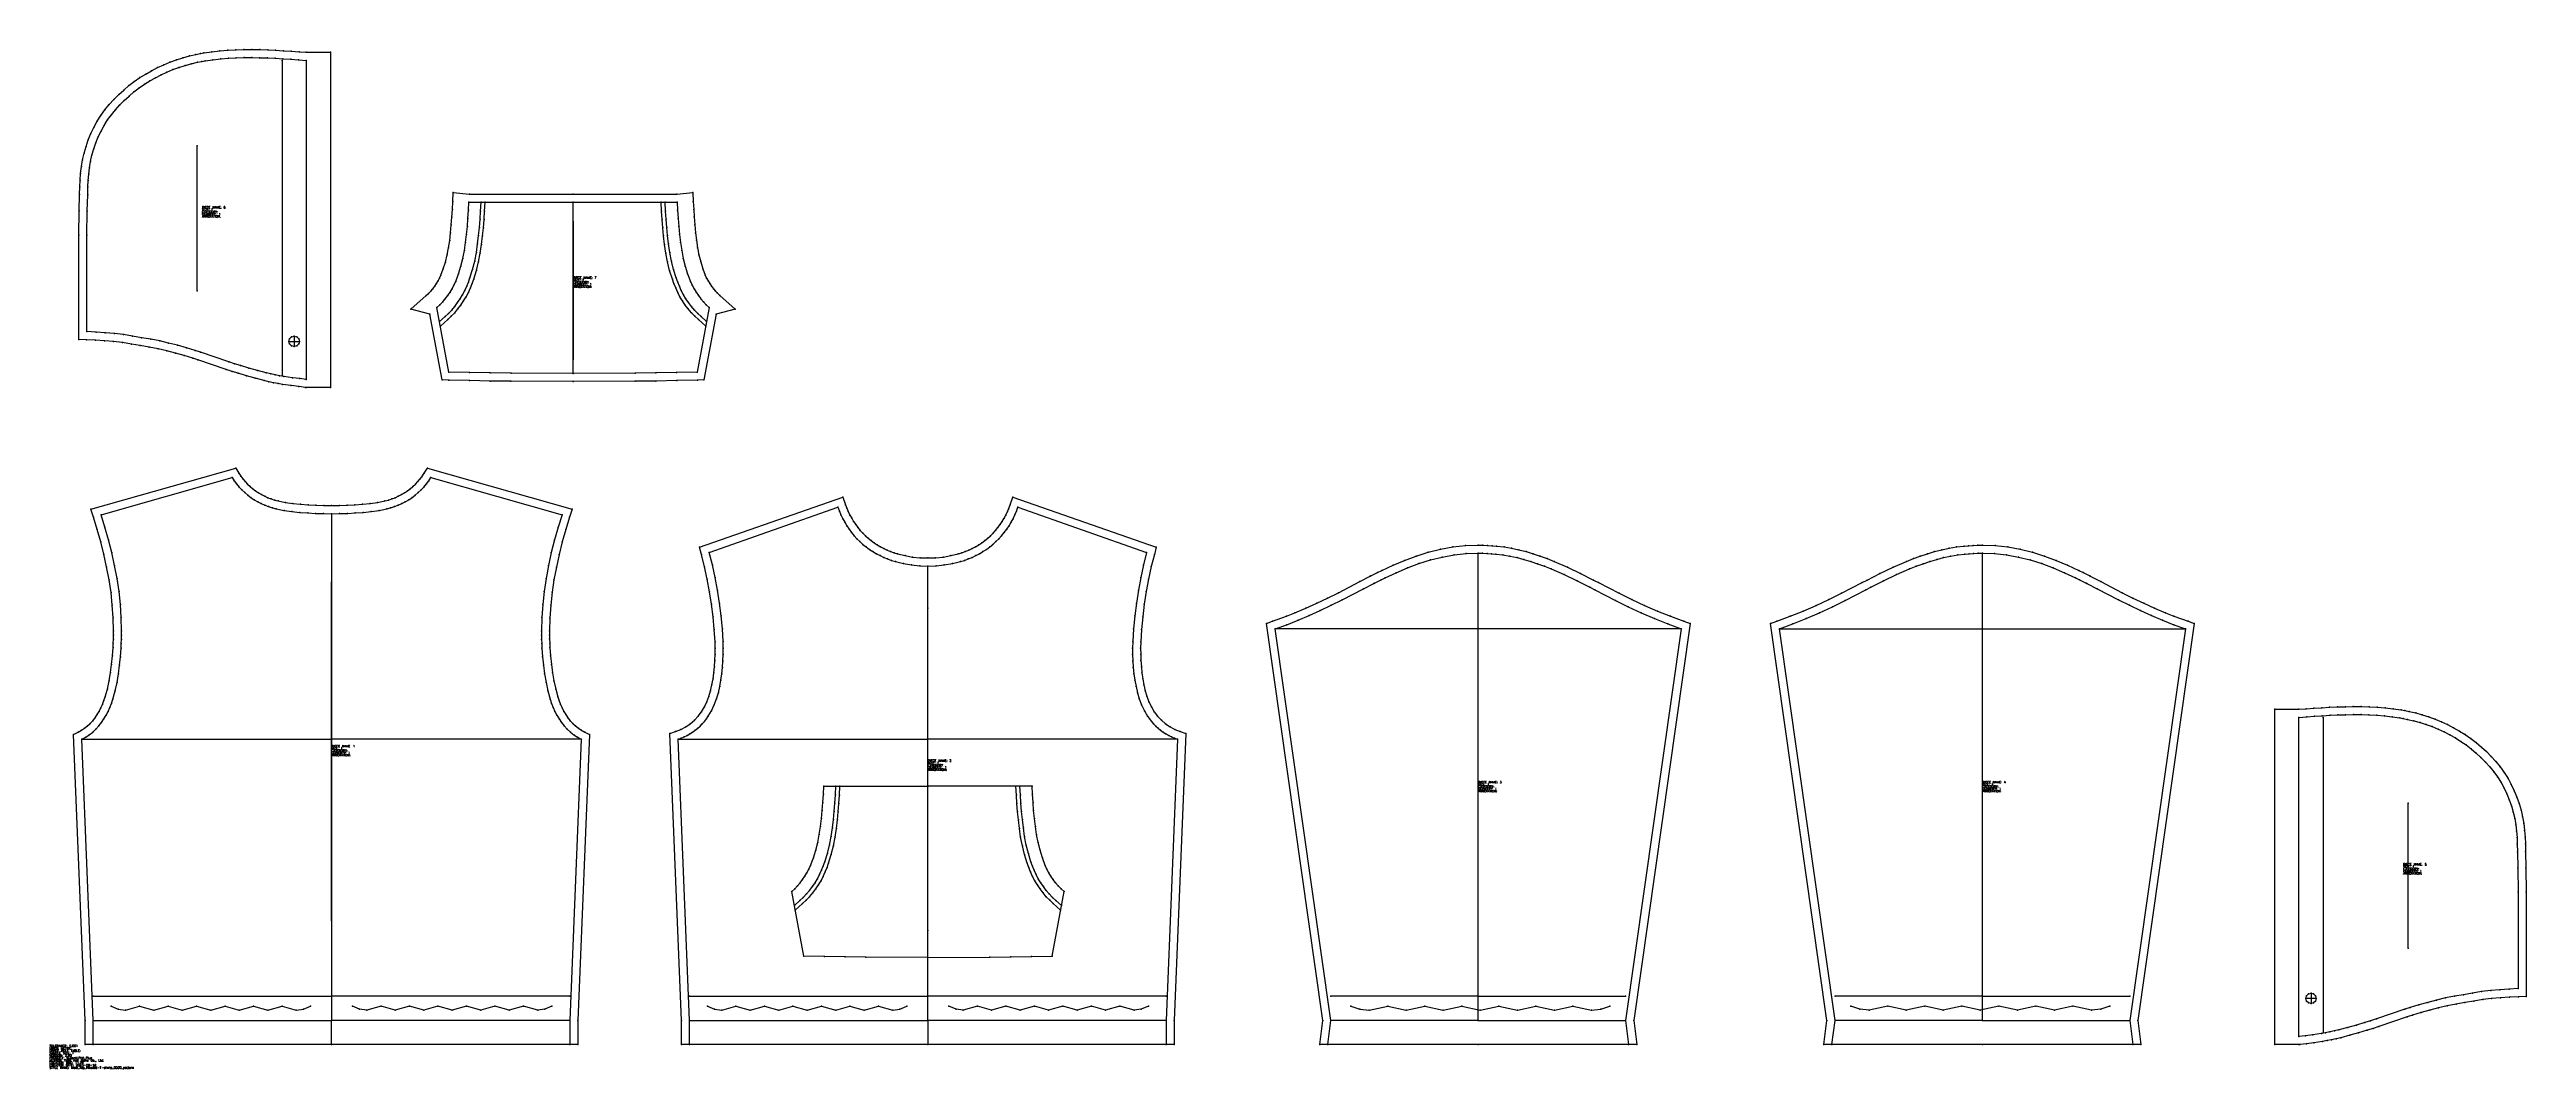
# Model space of a CAD drawing. Extents: x 0 to 3076, y -1 to 1265.
import ezdxf

# ---------------------------------------------------------------- set-up
doc = ezdxf.new("R2010")
doc.units = 0
for name, color, linetype in [('1', 7, 'CONTINUOUS'), ('14', 7, 'CONTINUOUS'), ('2', 7, 'CONTINUOUS'), ('3', 2, 'CONTINUOUS'), ('4', 3, 'CONTINUOUS'), ('5', 5, 'CONTINUOUS'), ('7', 5, 'CONTINUOUS'), ('8', 4, 'CONTINUOUS')]:
    doc.layers.add(name, color=color, linetype=linetype)
doc.styles.get("Standard").update_dxf_attribs({"font": 'txt', "bigfont": ' '})

# ---------------------------------------------------------------- blocks, each defined once
blk = doc.blocks.new('BLK_1_1')
at = {"layer": '1'}
blk.add_lwpolyline([(44.3939, 30.0005), (44.3939, 59.7917), (30, 415.0963), (35.6873, 418.0082), (39.762, 420.2514), (43.6176, 422.7976), (47.2125, 425.6147), (50.5701, 428.7122), (53.7225, 432.1227), (56.6174, 435.7581), (59.3048, 439.6426), (61.7285, 443.6983), (63.9239, 447.9896), (65.871, 452.4032), (67.6392, 457.0365), (69.2059, 461.7449), (71.8921, 471.4414), (74.0869, 481.5263), (75.8179, 491.7521), (77.1808, 501.9637), (78.2422, 512.6111), (78.9758, 522.8722), (79.2657, 528.5478), (79.4415, 533.3702), (79.5428, 538.2546), (79.5697, 543.7474), (79.0735, 559.8693), (78.0798, 575.6595), (76.4581, 591.4199), (74.0643, 607.0804), (70.9747, 623.097), (67.525, 638.7469), (63.7311, 654.0386), (59.4037, 669.4525), (54.5642, 684.7379), (51.2671, 694.6571), (231.2732, 745.8064), (235.2429, 739.4103), (237.6349, 735.7446), (240.2313, 732.2405), (243.0231, 728.9086), (246.0089, 725.7488), (249.1833, 722.7649), (252.5262, 719.9706), (256.0236, 717.3738), (259.6619, 714.9778), (263.4436, 712.7733), (267.3401, 710.7791), (271.3403, 708.9999), (275.4309, 707.4409), (279.6771, 706.0899), (283.9856, 704.9425), (292.981, 703.1089), (302.2693, 701.7476), (311.7273, 700.7765), (321.3269, 700.0455), (330.9454, 699.5285), (340.52, 699.2542), (350.2435, 699.1265), (359.964, 699.2538), (369.5563, 699.5284), (379.1846, 700.0459), (388.7823, 700.7768), (398.2587, 701.7502), (407.5262, 703.109), (416.5234, 704.9432), (420.8258, 706.0888), (425.0659, 707.4378), (429.1583, 708.9967), (433.1604, 710.7761), (437.0709, 712.7779), (440.8655, 714.9908), (444.5026, 717.3872), (447.9987, 719.9846), (451.3324, 722.7722), (454.4977, 725.7488), (457.4799, 728.9041), (460.2679, 732.2311), (462.2375, 734.8483), (465.2637, 739.4104), (469.2352, 745.8061), (649.2407, 694.6561), (645.9424, 684.7379), (641.1353, 669.5609), (636.7743, 654.0336), (632.8986, 638.3915), (629.4543, 622.7248), (626.4368, 607.0485), (624.0582, 591.4953), (622.4249, 575.6406), (621.4197, 559.5849), (620.9369, 543.7392), (620.9619, 538.2546), (621.0596, 533.5569), (621.2417, 528.5479), (621.5302, 522.8878), (622.2754, 512.4833), (623.3252, 501.9698), (624.7113, 491.5976), (626.4276, 481.4844), (628.6163, 471.4307), (631.3245, 461.6666), (632.8925, 456.9662), (634.6613, 452.3409), (636.5967, 447.9585), (638.7787, 443.6972), (641.1969, 439.6506), (643.877, 435.7739), (646.7633, 432.1458), (649.906, 428.7425), (653.2819, 425.6273), (656.8958, 422.7932), (659.765, 420.8553), (664.8193, 418.0081), (670.5066, 415.0973), (656.1127, 59.7918), (656.1127, 30.0005), (350.2533, 30), (44.3939, 30.0005)], close=True, dxfattribs=at)
at = {"layer": '14'}
blk.add_lwpolyline([(54.3939, 30.0005), (54.3939, 60.0005), (40.2509, 409.1103), (44.9811, 411.7188), (49.4574, 414.6798), (53.692, 418.0019), (57.6508, 421.65), (61.3031, 425.6001), (64.6576, 429.811), (67.7179, 434.238), (70.4803, 438.8595), (72.9327, 443.6491), (75.1093, 448.5745), (77.0319, 453.6012), (78.7347, 458.71), (81.6107, 469.0835), (83.9008, 479.6035), (85.7001, 490.2187), (87.1234, 500.8914), (88.1927, 511.6049), (88.9618, 522.3446), (89.2573, 528.1246), (89.4379, 533.1014), (89.542, 538.1202), (89.5691, 543.8674), (89.0698, 560.1781), (88.0475, 576.4642), (86.3763, 592.6962), (83.9111, 608.8259), (80.824, 624.8498), (77.3175, 640.7874), (73.3905, 656.6261), (68.9789, 672.3367), (64.0533, 687.8946), (226.7529, 734.1264), (229.4543, 729.9911), (232.3871, 726.0376), (235.5542, 722.2591), (238.9404, 718.6745), (242.5323, 715.2965), (246.3147, 712.133), (250.2728, 709.1927), (254.3909, 706.4795), (258.6505, 703.9961), (263.0408, 701.7502), (267.547, 699.7483), (272.1552, 697.9926), (276.8524, 696.4979), (281.6174, 695.2269), (291.2799, 693.2546), (301.0382, 691.8236), (310.849, 690.8151), (320.6836, 690.0662), (330.5322, 689.5371), (340.3912, 689.2548), (350.2533, 689.1263), (360.1154, 689.2548), (369.9744, 689.5371), (379.823, 690.0662), (389.6576, 690.8151), (399.4684, 691.8236), (409.2267, 693.2546), (418.8892, 695.2269), (423.6542, 696.4979), (428.3514, 697.9926), (432.9596, 699.7483), (437.4658, 701.7502), (441.8561, 703.9961), (446.1157, 706.4795), (450.2338, 709.1927), (454.1919, 712.133), (457.9742, 715.2965), (461.5662, 718.6745), (464.9524, 722.2591), (468.1195, 726.0376), (471.0522, 729.9911), (473.7537, 734.1264), (636.4539, 687.8938), (631.5277, 672.3367), (627.1161, 656.6261), (623.1891, 640.7874), (619.6826, 624.8498), (616.5955, 608.8259), (614.1302, 592.6962), (612.4591, 576.4642), (611.4368, 560.1781), (610.9369, 543.8674), (610.9646, 538.1202), (611.0687, 533.1014), (611.2493, 528.1246), (611.5448, 522.3446), (612.3138, 511.6049), (613.3832, 500.8914), (614.8065, 490.2187), (616.6058, 479.6035), (618.8959, 469.0835), (621.7718, 458.71), (623.4747, 453.6012), (625.3973, 448.5745), (627.5739, 443.6491), (630.0262, 438.8595), (632.7887, 434.238), (635.849, 429.811), (639.2035, 425.6001), (642.8558, 421.65), (646.8146, 418.0019), (651.0492, 414.6798), (655.5255, 411.7188), (660.2557, 409.1103), (646.1127, 60.0005), (646.1127, 30.0005), (350.2533, 30.0005), (54.3939, 30.0005)], close=True, dxfattribs=at)
at = {"layer": '2'}
for p in [(231.2732, 745.8064), (469.2352, 745.8061), (226.7529, 734.1264), (473.7537, 734.1264), (51.2671, 694.6571), (64.0533, 687.8946), (350.2435, 699.1265), (350.2533, 689.1268), (350.2533, 689.1263), (636.4539, 687.8938), (649.2407, 694.6561), (350.2533, 604.1548), (79.5697, 543.7474), (89.5691, 543.8674), (610.9369, 543.8674), (620.9369, 543.7392), (30, 415.0963), (40.2509, 409.1108), (40.2509, 409.1103), (350.2533, 409.1108), (350.2533, 409.1103), (660.2557, 409.1108), (660.2557, 409.1103), (670.5066, 415.0973), (350.2533, 184.1548), (54.3939, 90.0005), (76.5485, 77.8051), (324.1718, 77.8056), (350.2533, 90.0005), (350.2533, 90), (376.3348, 77.8056), (623.9581, 77.8051), (646.1127, 90.0005), (44.3939, 59.7917), (54.3939, 60.001), (54.3939, 60.0005), (350.2533, 60.0005), (350.2533, 60), (350.2533, 59.9995), (350.2538, 59.9999), (646.1127, 60.001), (646.1127, 60.0005), (656.1127, 59.7918), (44.3939, 30.0005), (44.3939, 30.0005), (54.3939, 30.0005), (54.3939, 30.0005), (350.2533, 30.0005), (350.2533, 30), (350.2533, 29.9995), (646.1127, 30.0005), (656.1127, 30.0005)]:
    blk.add_point(p, dxfattribs=at)
at = {"layer": '3'}
for p in [(235.2429, 739.4103), (465.2637, 739.4104), (229.4543, 729.9911), (232.3871, 726.0376), (235.5542, 722.2591), (237.6349, 735.7446), (238.9404, 718.6745), (240.2313, 732.2405), (242.5323, 715.2965), (243.0231, 728.9086), (246.0089, 725.7488), (246.3147, 712.133), (249.1833, 722.7649), (250.2728, 709.1927), (252.5262, 719.9706), (256.0236, 717.3738), (259.6619, 714.9778), (263.4436, 712.7733), (267.3401, 710.7791), (271.3403, 708.9999), (275.4309, 707.4409), (425.0659, 707.4378), (429.1583, 708.9967), (433.1604, 710.7761), (437.0709, 712.7779), (440.8655, 714.9908), (444.5026, 717.3872), (447.9987, 719.9846), (450.2338, 709.1927), (451.3324, 722.7722), (454.1919, 712.133), (454.4977, 725.7488), (457.4799, 728.9041), (457.9742, 715.2965), (460.2679, 732.2311), (461.5662, 718.6745), (462.2375, 734.8483), (464.9524, 722.2591), (468.1195, 726.0376), (471.0522, 729.9911), (54.5642, 684.7379), (254.3909, 706.4795), (258.6505, 703.9961), (263.0408, 701.7502), (267.547, 699.7483), (272.1552, 697.9926), (276.8524, 696.4979), (279.6771, 706.0899), (281.6174, 695.2269), (283.9856, 704.9425), (291.2799, 693.2546), (292.981, 703.1089), (301.0382, 691.8236), (302.2693, 701.7476), (310.849, 690.8151), (311.7273, 700.7765), (320.6836, 690.0662), (321.3269, 700.0455), (330.5322, 689.5371), (330.9454, 699.5285), (340.3912, 689.2548), (340.52, 699.2542), (359.964, 699.2538), (360.1154, 689.2548), (369.5563, 699.5284), (369.9744, 689.5371), (379.1846, 700.0459), (379.823, 690.0662), (388.7823, 700.7768), (389.6576, 690.8151), (398.2587, 701.7502), (399.4684, 691.8236), (407.5262, 703.109), (409.2267, 693.2546), (416.5234, 704.9432), (418.8892, 695.2269), (420.8258, 706.0888), (423.6542, 696.4979), (428.3514, 697.9926), (432.9596, 699.7483), (437.4658, 701.7502), (441.8561, 703.9961), (446.1157, 706.4795), (645.9424, 684.7379), (59.4037, 669.4525), (63.7311, 654.0386), (68.9789, 672.3367), (73.3905, 656.6261), (627.1161, 656.6261), (631.5277, 672.3367), (636.7743, 654.0336), (641.1353, 669.5609), (67.525, 638.7469), (70.9747, 623.097), (77.3175, 640.7874), (80.824, 624.8498), (619.6826, 624.8498), (623.1891, 640.7874), (629.4543, 622.7248), (632.8986, 638.3915), (74.0643, 607.0804), (76.4581, 591.4199), (83.9111, 608.8259), (86.3763, 592.6962), (614.1302, 592.6962), (616.5955, 608.8259), (624.0582, 591.4953), (626.4368, 607.0485), (78.0798, 575.6595), (79.0735, 559.8693), (88.0475, 576.4642), (89.0698, 560.1781), (611.4368, 560.1781), (612.4591, 576.4642), (621.4197, 559.5849), (622.4249, 575.6406), (78.9758, 522.8722), (79.2657, 528.5478), (79.4415, 533.3702), (79.5428, 538.2546), (89.2573, 528.1246), (89.4379, 533.1014), (89.542, 538.1202), (610.9646, 538.1202), (611.0687, 533.1014), (611.2493, 528.1246), (620.9619, 538.2546), (621.0596, 533.5569), (621.2417, 528.5479), (621.5302, 522.8878), (77.1808, 501.9637), (78.2422, 512.6111), (87.1234, 500.8914), (88.1927, 511.6049), (88.9618, 522.3446), (611.5448, 522.3446), (612.3138, 511.6049), (613.3832, 500.8914), (622.2754, 512.4833), (623.3252, 501.9698), (69.2059, 461.7449), (71.8921, 471.4414), (74.0869, 481.5263), (75.8179, 491.7521), (81.6107, 469.0835), (83.9008, 479.6035), (85.7001, 490.2187), (614.8065, 490.2187), (616.6058, 479.6035), (618.8959, 469.0835), (624.7113, 491.5976), (626.4276, 481.4844), (628.6163, 471.4307), (631.3245, 461.6666), (53.7225, 432.1227), (56.6174, 435.7581), (59.3048, 439.6426), (61.7285, 443.6983), (63.9239, 447.9896), (65.871, 452.4032), (67.6392, 457.0365), (67.7179, 434.238), (70.4803, 438.8595), (72.9327, 443.6491), (75.1093, 448.5745), (77.0319, 453.6012), (78.7347, 458.71), (621.7718, 458.71), (623.4747, 453.6012), (625.3973, 448.5745), (627.5739, 443.6491), (630.0262, 438.8595), (632.7887, 434.238), (632.8925, 456.9662), (634.6613, 452.3409), (636.5967, 447.9585), (638.7787, 443.6972), (641.1969, 439.6506), (643.877, 435.7739), (646.7633, 432.1458), (35.6873, 418.0082), (39.762, 420.2514), (43.6176, 422.7976), (44.9811, 411.7188), (47.2125, 425.6147), (49.4574, 414.6798), (50.5701, 428.7122), (53.692, 418.0019), (57.6508, 421.65), (61.3031, 425.6001), (64.6576, 429.811), (635.849, 429.811), (639.2035, 425.6001), (642.8558, 421.65), (646.8146, 418.0019), (649.906, 428.7425), (651.0492, 414.6798), (653.2819, 425.6273), (655.5255, 411.7188), (656.8958, 422.7932), (659.765, 420.8553), (664.8193, 418.0081), (85.3918, 73.9737), (94.2352, 72.8052), (111.9232, 77.8052), (129.61, 72.8052), (147.298, 77.8053), (164.9847, 72.8053), (182.6727, 77.8053), (200.3595, 72.8054), (218.0475, 77.8054), (235.7349, 72.8054), (253.4222, 77.8055), (271.1096, 72.8055), (288.797, 77.8055), (306.4844, 72.8056), (315.3278, 73.9742), (385.1788, 73.9742), (394.0222, 72.8056), (411.7096, 77.8055), (429.397, 72.8055), (447.0843, 77.8055), (464.7717, 72.8054), (482.4591, 77.8054), (500.1471, 72.8054), (517.8339, 77.8053), (535.5218, 72.8053), (553.2086, 77.8053), (570.8966, 72.8052), (588.5834, 77.8052), (606.2714, 72.8052), (615.1147, 73.9737)]:
    blk.add_point(p, dxfattribs=at)
at = {"layer": '4'}
for p in [(350.2435, 699.1265), (79.2657, 528.5478), (79.5428, 538.2546), (89.2573, 528.1246), (89.542, 538.1202), (610.9646, 538.1202), (611.2493, 528.1246), (620.9619, 538.2546), (621.2417, 528.5479)]:
    blk.add_point(p, dxfattribs=at)
at = {"layer": '5'}
blk.add_line((350.2533, 184.1548), (350.2533, 604.1548), dxfattribs=at)
at = {"layer": '7'}
blk.add_line((350.2533, 184.1548), (350.2533, 604.1548), dxfattribs=at)
at = {"layer": '8'}
for p, q in [((350.2533, 689.1268), (350.2538, 59.9999)), ((40.2509, 409.1108), (350.2533, 409.1108)), ((660.2557, 409.1108), (350.2533, 409.1103)), ((54.3939, 90.0005), (350.2533, 90.0005)), ((646.1127, 90.0005), (350.2533, 90)), ((54.3939, 60.001), (350.2533, 60)), ((646.1127, 60.001), (350.2533, 59.9995)), ((350.2533, 29.9995), (350.2533, 60.0005))]:
    blk.add_line(p, q, dxfattribs=at)
for points in [[(76.5485, 77.8051), (85.3918, 73.9737), (94.2352, 72.8052), (111.9232, 77.8052), (129.61, 72.8052), (147.298, 77.8053), (164.9847, 72.8053), (182.6727, 77.8053), (200.3595, 72.8054), (218.0475, 77.8054), (235.7349, 72.8054), (253.4222, 77.8055), (271.1096, 72.8055), (288.797, 77.8055), (306.4844, 72.8056), (315.3278, 73.9742), (324.1718, 77.8056)], [(623.9581, 77.8051), (615.1147, 73.9737), (606.2714, 72.8052), (588.5834, 77.8052), (570.8966, 72.8052), (553.2086, 77.8053), (535.5218, 72.8053), (517.8339, 77.8053), (500.1471, 72.8054), (482.4591, 77.8054), (464.7717, 72.8054), (447.0843, 77.8055), (429.397, 72.8055), (411.7096, 77.8055), (394.0222, 72.8056), (385.1788, 73.9742), (376.3348, 77.8056)]]:
    blk.add_lwpolyline(points, dxfattribs=at)
at = {"layer": '1'}
for s, p in [('PIECE NAME: 1', (350.246, 399.1032)), ('ANNOTATION: ', (350.246, 387.9032)), ('SIZE: F', (350.246, 396.3032)), ('CATEGORY: ', (350.246, 393.5032)), ('QUANTITY: 1', (350.246, 390.7032))]:
    blk.add_text(s, height=2.8, dxfattribs=at).set_placement(p)
at = {"layer": '2'}
for s, p in [('# 8', (231.2732, 745.8064)), ('# 10', (469.2352, 745.8061)), ('# 27', (226.7529, 734.1264)), ('# 29', (473.7537, 734.1264)), ('# 7', (51.2671, 694.6571)), ('# 26', (64.0533, 687.8946)), ('# 9', (350.2435, 699.1265)), ('# 51', (350.2533, 689.1268)), ('# 28', (350.2533, 689.1263)), ('# 30', (636.4539, 687.8938)), ('# 11', (649.2407, 694.6561)), ('# 40', (350.2533, 604.1548)), ('# 6', (79.5697, 543.7474)), ('# 25', (89.5691, 543.8674)), ('# 31', (610.9369, 543.8674)), ('# 12', (620.9369, 543.7392)), ('# 3', (30, 415.0963)), ('# 53', (40.2509, 409.1108)), ('# 22', (40.2509, 409.1103)), ('# 54', (350.2533, 409.1108)), ('# 48', (350.2533, 409.1103)), ('# 47', (660.2557, 409.1108)), ('# 34', (660.2557, 409.1103)), ('# 15', (670.5066, 415.0973)), ('# 39', (350.2533, 184.1548)), ('# 55', (54.3939, 90.0005)), ('# 57', (76.5485, 77.8051)), ('# 58', (324.1718, 77.8056)), ('# 56', (350.2533, 90.0005)), ('# 50', (350.2533, 90)), ('# 60', (376.3348, 77.8056)), ('# 59', (623.9581, 77.8051)), ('# 49', (646.1127, 90.0005)), ('# 2', (44.3939, 59.7917)), ('# 41', (54.3939, 60.001)), ('# 21', (54.3939, 60.0005)), ('# 44', (350.2533, 60.0005)), ('# 42', (350.2533, 60)), ('# 46', (350.2533, 59.9995)), ('# 52', (350.2538, 59.9999)), ('# 45', (646.1127, 60.001)), ('# 35', (646.1127, 60.0005)), ('# 16', (656.1127, 59.7918)), ('# 1', (44.3939, 30.0005)), ('# 20', (54.3939, 30.0005)), ('# 37', (350.2533, 30.0005)), ('# 18', (350.2533, 30)), ('# 43', (350.2533, 29.9995)), ('# 36', (646.1127, 30.0005)), ('# 17', (656.1127, 30.0005))]:
    blk.add_text(s, height=0.1, dxfattribs=at).set_placement(p)
at = {"layer": '4'}
for s, p in [('# 9', (350.2435, 699.1265)), ('# 4', (79.2657, 528.5478)), ('# 5', (79.5428, 538.2546)), ('# 23', (89.2573, 528.1246)), ('# 24', (89.542, 538.1202)), ('# 32', (610.9646, 538.1202)), ('# 33', (611.2493, 528.1246)), ('# 13', (620.9619, 538.2546)), ('# 14', (621.2417, 528.5479))]:
    blk.add_text(s, height=0.1, dxfattribs=at).set_placement(p)
blk = doc.blocks.new('BLK_2_1')
at = {"layer": '1'}
blk.add_lwpolyline([(44.4336, 30), (44.4336, 59.7988), (30, 416.1415), (37.0371, 418.5647), (43.5441, 421.1366), (49.6204, 424.3004), (55.2228, 428.1491), (60.4639, 432.6349), (65.1084, 437.6266), (69.1559, 443.1388), (72.7256, 449.2), (75.7529, 455.584), (78.3091, 462.3405), (80.4133, 469.341), (82.1308, 476.6037), (83.4757, 483.9803), (84.5011, 491.415), (85.2781, 499.0576), (85.795, 506.7124), (85.8152, 507.1227), (86.0868, 514.4449), (86.139, 522.1956), (85.9769, 529.9457), (85.0788, 545.503), (83.5846, 561.1259), (81.5708, 576.8351), (79.1413, 592.2958), (76.2778, 607.9004), (72.9734, 623.2706), (69.1395, 638.4812), (66.7328, 647.4414), (244.7016, 709.8003), (247.9935, 700.333), (249.6039, 695.9537), (251.4173, 691.6658), (253.4223, 687.4925), (255.6244, 683.4197), (258.0079, 679.469), (260.5781, 675.6375), (263.3466, 671.9081), (266.2949, 668.3192), (269.3714, 664.9347), (272.6191, 661.7143), (276.0663, 658.6444), (279.6653, 655.7517), (283.3915, 653.0389), (287.2452, 650.5107), (291.2424, 648.1577), (295.3479, 645.9981), (299.5575, 644.0324), (303.8541, 642.2625), (308.248, 640.6785), (312.7076, 639.2876), (321.9111, 637.0355), (331.305, 635.3419), (340.7197, 634.3886), (350.2509, 634.1253), (359.87, 634.3891), (369.2658, 635.3403), (378.6457, 637.0301), (387.8821, 639.2898), (392.3481, 640.6832), (396.7481, 642.2699), (401.0309, 644.0344), (405.2265, 645.9944), (409.3342, 648.1549), (413.3338, 650.5088), (417.2022, 653.0479), (420.943, 655.7714), (424.5044, 658.6322), (427.9157, 661.6698), (431.1927, 664.9187), (434.2981, 668.3316), (437.2327, 671.9029), (439.9885, 675.6149), (442.5635, 679.4526), (444.9518, 683.4094), (447.157, 687.4876), (449.1651, 691.6664), (450.5451, 694.8749), (452.5898, 700.3353), (455.8802, 709.7997), (633.8526, 647.4401), (631.4429, 638.4812), (627.6331, 623.376), (624.3195, 607.9758), (621.446, 592.3249), (619.0058, 576.7961), (617.0038, 561.1776), (615.5005, 545.46), (614.6045, 529.9131), (614.4434, 522.1655), (614.4959, 514.4174), (614.7662, 507.123), (614.787, 506.6986), (615.3095, 498.9873), (616.0822, 491.4043), (617.0978, 484.0371), (618.4729, 476.5033), (620.1551, 469.3952), (622.259, 462.3841), (624.8041, 455.6442), (627.876, 449.1627), (631.4209, 443.1461), (635.4865, 437.6114), (640.1215, 432.6324), (645.3565, 428.1515), (650.9711, 424.295), (657.0368, 421.1372), (663.5462, 418.5642), (670.5823, 416.1407), (656.1487, 59.7913), (656.1487, 30), (350.2912, 30), (44.4336, 30)], close=True, dxfattribs=at)
at = {"layer": '14'}
blk.add_lwpolyline([(54.4336, 30), (54.4336, 60), (40.293, 409.1094), (44.0397, 410.4811), (47.7002, 412.041), (51.2818, 413.7821), (54.7583, 415.7208), (58.1055, 417.88), (61.3257, 420.227), (64.422, 422.7344), (67.3755, 425.4077), (70.1716, 428.2443), (72.8003, 431.2359), (75.2454, 434.3796), (77.5171, 437.6525), (81.5601, 444.5141), (84.9732, 451.712), (87.7906, 459.1619), (90.0831, 466.7919), (91.9166, 474.5446), (93.3472, 482.3815), (94.4361, 490.2746), (95.2417, 498.2006), (95.7828, 506.21), (95.8036, 506.635), (96.0846, 514.2248), (96.1387, 522.2481), (95.9717, 530.2708), (95.0477, 546.2914), (93.5193, 562.2664), (91.4795, 578.184), (88.9887, 594.0378), (86.0914, 609.8221), (82.7192, 625.5117), (78.7977, 641.0725), (238.5486, 697.0476), (240.315, 692.2484), (242.3035, 687.5495), (244.5163, 682.945), (246.9458, 678.4513), (249.5862, 674.078), (252.4323, 669.8363), (255.478, 665.7349), (258.7214, 661.7887), (262.1592, 658.01), (265.7856, 654.413), (269.5997, 651.0156), (273.5816, 647.8148), (277.7118, 644.8088), (281.9831, 642.007), (286.3855, 639.4161), (290.907, 637.0383), (295.5353, 634.8773), (300.2582, 632.931), (305.0641, 631.1994), (309.9408, 629.6778), (319.8615, 627.2477), (329.9158, 625.4387), (340.0794, 624.409), (350.2912, 624.125), (360.503, 624.409), (370.6666, 625.4387), (380.7209, 627.2477), (390.6415, 629.6778), (395.5188, 631.1994), (400.3241, 632.931), (405.0477, 634.8773), (409.6753, 637.0383), (414.1968, 639.4161), (418.5993, 642.007), (422.8711, 644.8088), (427.0008, 647.8148), (430.9821, 651.0156), (434.7968, 654.413), (438.4229, 658.01), (441.861, 661.7887), (445.1044, 665.7349), (448.1501, 669.8363), (450.9968, 674.078), (453.6365, 678.4513), (456.0657, 682.945), (458.2789, 687.5495), (460.2674, 692.2484), (462.0337, 697.0476), (621.7847, 641.0729), (617.8632, 625.5117), (614.491, 609.8221), (611.5937, 594.0378), (609.1028, 578.184), (607.063, 562.2664), (605.5347, 546.2914), (604.6106, 530.2708), (604.444, 522.2481), (604.4977, 514.2248), (604.7789, 506.6351), (604.7999, 506.21), (605.3406, 498.2006), (606.1463, 490.2746), (607.2352, 482.3815), (608.6658, 474.5446), (610.4993, 466.7919), (612.7918, 459.1619), (615.6092, 451.712), (619.0223, 444.5141), (623.0652, 437.6525), (625.337, 434.3796), (627.782, 431.2359), (630.4108, 428.2443), (633.2068, 425.4077), (636.1603, 422.7344), (639.2566, 420.227), (642.4769, 417.88), (645.824, 415.7208), (649.3006, 413.7821), (652.8821, 412.041), (656.543, 410.4811), (660.2894, 409.1094), (646.1487, 60), (646.1487, 30), (350.2912, 30.0005), (54.4336, 30)], close=True, dxfattribs=at)
at = {"layer": '2'}
for p in [(244.7016, 709.8003), (455.8802, 709.7997), (238.5486, 697.0476), (462.0337, 697.0476), (66.7328, 647.4414), (633.8526, 647.4401), (78.7977, 641.0725), (350.2509, 634.1253), (350.2912, 624.1255), (350.2912, 624.125), (621.7847, 641.0729), (350.2912, 571.6546), (85.2781, 499.0576), (95.2417, 498.2006), (605.3406, 498.2006), (615.3095, 498.9873), (30, 416.1415), (40.293, 409.1099), (40.293, 409.1094), (350.2912, 409.1099), (350.2912, 409.1094), (660.2894, 409.1099), (660.2894, 409.1094), (670.5823, 416.1407), (221.0077, 350.7757), (221.0077, 350.7752), (236.0279, 350.7792), (241.0346, 350.7793), (350.0654, 350.7778), (350.517, 350.7778), (459.5478, 350.7793), (464.5545, 350.7792), (479.5746, 350.7757), (479.5746, 350.7752), (181.297, 219.9369), (181.297, 219.9364), (519.2853, 219.9369), (519.2853, 219.9364), (184.5105, 202.6596), (185.5826, 196.8988), (515, 196.899), (516.0712, 202.6588), (350.2912, 171.6546), (196.1823, 139.9216), (196.1823, 139.9211), (350.2912, 138.2044), (350.2912, 138.2039), (504.4001, 139.9216), (504.4001, 139.9211), (54.4336, 90), (76.5845, 77.8042), (324.2078, 77.8047), (350.2912, 90.0005), (350.2912, 90), (376.3746, 77.8047), (623.9978, 77.8042), (646.1487, 90), (44.4336, 59.7988), (54.4336, 60.0005), (54.4336, 60), (350.2912, 60.0009), (350.2912, 60), (350.2912, 59.9995), (350.2917, 60), (646.1487, 60.0005), (646.1487, 60), (656.1487, 59.7913), (44.4336, 30), (44.4336, 30), (54.4336, 30), (54.4336, 30), (350.2912, 30.0005), (350.2912, 30), (350.2912, 29.9995), (646.1487, 30), (656.1487, 30)]:
    blk.add_point(p, dxfattribs=at)
at = {"layer": '3'}
for p in [(240.315, 692.2484), (242.3035, 687.5495), (244.5163, 682.945), (246.9458, 678.4513), (247.9935, 700.333), (249.6039, 695.9537), (251.4173, 691.6658), (253.4223, 687.4925), (255.6244, 683.4197), (258.0079, 679.469), (442.5635, 679.4526), (444.9518, 683.4094), (447.157, 687.4876), (449.1651, 691.6664), (450.5451, 694.8749), (452.5898, 700.3353), (453.6365, 678.4513), (456.0657, 682.945), (458.2789, 687.5495), (460.2674, 692.2484), (249.5862, 674.078), (252.4323, 669.8363), (255.478, 665.7349), (258.7214, 661.7887), (260.5781, 675.6375), (262.1592, 658.01), (263.3466, 671.9081), (265.7856, 654.413), (266.2949, 668.3192), (269.3714, 664.9347), (269.5997, 651.0156), (272.6191, 661.7143), (273.5816, 647.8148), (276.0663, 658.6444), (279.6653, 655.7517), (283.3915, 653.0389), (287.2452, 650.5107), (291.2424, 648.1577), (295.3479, 645.9981), (405.2265, 645.9944), (409.3342, 648.1549), (413.3338, 650.5088), (417.2022, 653.0479), (420.943, 655.7714), (424.5044, 658.6322), (427.0008, 647.8148), (427.9157, 661.6698), (430.9821, 651.0156), (431.1927, 664.9187), (434.2981, 668.3316), (434.7968, 654.413), (437.2327, 671.9029), (438.4229, 658.01), (439.9885, 675.6149), (441.861, 661.7887), (445.1044, 665.7349), (448.1501, 669.8363), (450.9968, 674.078), (69.1395, 638.4812), (72.9734, 623.2706), (82.7192, 625.5117), (277.7118, 644.8088), (281.9831, 642.007), (286.3855, 639.4161), (290.907, 637.0383), (295.5353, 634.8773), (299.5575, 644.0324), (300.2582, 632.931), (303.8541, 642.2625), (305.0641, 631.1994), (308.248, 640.6785), (309.9408, 629.6778), (312.7076, 639.2876), (319.8615, 627.2477), (321.9111, 637.0355), (329.9158, 625.4387), (331.305, 635.3419), (340.0794, 624.409), (340.7197, 634.3886), (359.87, 634.3891), (360.503, 624.409), (369.2658, 635.3403), (370.6666, 625.4387), (378.6457, 637.0301), (380.7209, 627.2477), (387.8821, 639.2898), (390.6415, 629.6778), (392.3481, 640.6832), (395.5188, 631.1994), (396.7481, 642.2699), (400.3241, 632.931), (401.0309, 644.0344), (405.0477, 634.8773), (409.6753, 637.0383), (414.1968, 639.4161), (418.5993, 642.007), (422.8711, 644.8088), (617.8632, 625.5117), (627.6331, 623.376), (631.4429, 638.4812), (76.2778, 607.9004), (79.1413, 592.2958), (86.0914, 609.8221), (88.9887, 594.0378), (611.5937, 594.0378), (614.491, 609.8221), (621.446, 592.3249), (624.3195, 607.9758), (81.5708, 576.8351), (83.5846, 561.1259), (91.4795, 578.184), (93.5193, 562.2664), (607.063, 562.2664), (609.1028, 578.184), (617.0038, 561.1776), (619.0058, 576.7961), (85.0788, 545.503), (85.9769, 529.9457), (95.0477, 546.2914), (95.9717, 530.2708), (604.6106, 530.2708), (605.5347, 546.2914), (614.6045, 529.9131), (615.5005, 545.46), (85.795, 506.7124), (85.8152, 507.1227), (86.0868, 514.4449), (86.139, 522.1956), (95.7828, 506.21), (95.8036, 506.635), (96.0846, 514.2248), (96.1387, 522.2481), (604.444, 522.2481), (604.4977, 514.2248), (604.7789, 506.6351), (604.7999, 506.21), (614.4434, 522.1655), (614.4959, 514.4174), (614.7662, 507.123), (614.787, 506.6986), (78.3091, 462.3405), (80.4133, 469.341), (82.1308, 476.6037), (83.4757, 483.9803), (84.5011, 491.415), (90.0831, 466.7919), (91.9166, 474.5446), (93.3472, 482.3815), (94.4361, 490.2746), (606.1463, 490.2746), (607.2352, 482.3815), (608.6658, 474.5446), (610.4993, 466.7919), (616.0822, 491.4043), (617.0978, 484.0371), (618.4729, 476.5033), (620.1551, 469.3952), (622.259, 462.3841), (60.4639, 432.6349), (65.1084, 437.6266), (69.1559, 443.1388), (72.7256, 449.2), (72.8003, 431.2359), (75.2454, 434.3796), (75.7529, 455.584), (77.5171, 437.6525), (81.5601, 444.5141), (84.9732, 451.712), (87.7906, 459.1619), (612.7918, 459.1619), (615.6092, 451.712), (619.0223, 444.5141), (623.0652, 437.6525), (624.8041, 455.6442), (625.337, 434.3796), (627.782, 431.2359), (627.876, 449.1627), (631.4209, 443.1461), (635.4865, 437.6114), (640.1215, 432.6324), (37.0371, 418.5647), (43.5441, 421.1366), (44.0397, 410.4811), (47.7002, 412.041), (49.6204, 424.3004), (51.2818, 413.7821), (54.7583, 415.7208), (55.2228, 428.1491), (58.1055, 417.88), (61.3257, 420.227), (64.422, 422.7344), (67.3755, 425.4077), (70.1716, 428.2443), (630.4108, 428.2443), (633.2068, 425.4077), (636.1603, 422.7344), (639.2566, 420.227), (642.4769, 417.88), (645.3565, 428.1515), (645.824, 415.7208), (649.3006, 413.7821), (650.9711, 424.295), (652.8821, 412.041), (656.543, 410.4811), (657.0368, 421.1372), (663.5462, 418.5642), (220.4517, 340.7527), (235.4249, 339.8626), (240.4163, 339.5659), (460.1661, 339.5659), (465.1575, 339.8626), (480.1307, 340.7527), (218.0524, 310.7378), (219.0168, 320.7291), (219.8121, 330.7353), (232.9926, 309.3788), (233.957, 319.3887), (234.787, 329.8486), (237.9651, 308.8559), (238.938, 318.9533), (239.7742, 329.4947), (460.8082, 329.4947), (461.6443, 318.9533), (462.6172, 308.8559), (465.7953, 329.8486), (466.6254, 319.3887), (467.5898, 309.3788), (480.7703, 330.7353), (481.5656, 320.7291), (482.53, 310.7378), (213.4864, 280.9883), (215.3919, 290.8429), (216.8885, 300.7678), (228.1324, 277.7484), (230.2063, 288.4852), (231.7792, 298.9548), (235.1349, 287.6436), (236.7365, 298.3017), (463.8459, 298.3017), (465.4474, 287.6436), (468.8031, 298.9548), (470.376, 288.4852), (472.45, 277.7484), (483.6939, 300.7678), (485.1905, 290.8429), (487.096, 280.9883), (202.4326, 247.7208), (204.5246, 252.2841), (208.1171, 261.655), (211.073, 271.2458), (218.2953, 246.3362), (220.3986, 251.5073), (222.2962, 256.7601), (225.0635, 249.7062), (225.539, 267.2781), (227.0264, 255.1405), (230.3583, 265.9464), (233.0164, 276.6771), (467.566, 276.6771), (470.224, 265.9464), (473.556, 255.1405), (475.0434, 267.2781), (475.5188, 249.7062), (478.2862, 256.7601), (480.1844, 251.5073), (482.287, 246.3362), (489.5093, 271.2458), (492.4653, 261.655), (496.0578, 252.2841), (498.1495, 247.7208), (184.9668, 223.3726), (188.4253, 226.999), (191.6761, 230.8217), (194.7107, 234.819), (197.5296, 238.9709), (199.5612, 216.9486), (200.1136, 243.2721), (203.3484, 221.4004), (206.8848, 226.0549), (207.2422, 218.2637), (210.1746, 230.9026), (210.9455, 223.1376), (213.191, 235.9239), (214.3924, 228.2185), (215.8735, 241.0642), (217.5538, 233.4812), (220.3565, 238.8502), (222.887, 244.3567), (477.6954, 244.3567), (480.2259, 238.8502), (483.0286, 233.4812), (484.7089, 241.0642), (486.1902, 228.2185), (487.3914, 235.9239), (489.6369, 223.1376), (490.4078, 230.9026), (493.3399, 218.2637), (493.6976, 226.0549), (497.2339, 221.4004), (500.4688, 243.2721), (501.0212, 216.9486), (503.053, 238.9709), (505.8716, 234.819), (508.9063, 230.8217), (512.157, 226.999), (515.6159, 223.3726), (191.3178, 208.7743), (194.6576, 205.0537), (195.5613, 212.7517), (199.094, 209.2131), (203.2758, 213.602), (497.3066, 213.602), (501.4881, 209.2131), (505.0208, 212.7517), (505.9247, 205.0537), (509.2646, 208.7743), (221.8598, 139.2041), (247.5428, 138.7413), (273.2294, 138.5154), (427.353, 138.5154), (453.0396, 138.7413), (478.7226, 139.2041), (85.4279, 73.9728), (94.2713, 72.8043), (111.9593, 77.8043), (129.646, 72.8043), (147.334, 77.8044), (165.0208, 72.8044), (182.7088, 77.8044), (200.3956, 72.8045), (218.0835, 77.8045), (235.7709, 72.8045), (253.4583, 77.8046), (271.1457, 72.8046), (288.8331, 77.8046), (306.5204, 72.8047), (315.3638, 73.9733), (385.2186, 73.9733), (394.0619, 72.8047), (411.7493, 77.8046), (429.4367, 72.8046), (447.1241, 77.8046), (464.8114, 72.8045), (482.4988, 77.8045), (500.1868, 72.8045), (517.8736, 77.8044), (535.5616, 72.8044), (553.2483, 77.8044), (570.9363, 72.8043), (588.6231, 77.8043), (606.3111, 72.8043), (615.1545, 73.9728)]:
    blk.add_point(p, dxfattribs=at)
at = {"layer": '4'}
for p in [(350.2509, 634.1253), (85.8152, 507.1227), (95.8036, 506.635), (604.7789, 506.6351), (614.7662, 507.123)]:
    blk.add_point(p, dxfattribs=at)
at = {"layer": '5'}
blk.add_line((350.2912, 171.6546), (350.2912, 571.6546), dxfattribs=at)
at = {"layer": '7'}
blk.add_line((350.2912, 171.6546), (350.2912, 571.6546), dxfattribs=at)
at = {"layer": '8'}
for p, q in [((350.2912, 60.0009), (350.2912, 624.1255)), ((40.293, 409.1099), (350.2912, 409.1094)), ((660.2894, 409.1099), (350.2912, 409.1099)), ((221.0077, 350.7752), (350.0654, 350.7778)), ((479.5746, 350.7752), (350.517, 350.7778)), ((196.1823, 139.9211), (181.297, 219.9364)), ((504.4001, 139.9211), (519.2853, 219.9364)), ((54.4336, 90), (350.2912, 90)), ((646.1487, 90), (350.2912, 90.0005)), ((54.4336, 60.0005), (350.2917, 60)), ((646.1487, 60.0005), (350.2912, 60)), ((350.2912, 59.9995), (350.2912, 29.9995))]:
    blk.add_line(p, q, dxfattribs=at)
for points in [[(181.297, 219.9369), (184.9668, 223.3726), (188.4253, 226.999), (191.6761, 230.8217), (194.7107, 234.819), (197.5296, 238.9709), (200.1136, 243.2721), (202.4326, 247.7208), (204.5246, 252.2841), (208.1171, 261.655), (211.073, 271.2458), (213.4864, 280.9883), (215.3919, 290.8429), (216.8885, 300.7678), (218.0524, 310.7378), (219.0168, 320.7291), (219.8121, 330.7353), (220.4517, 340.7527), (221.0077, 350.7757)], [(184.5105, 202.6596), (191.3178, 208.7743), (195.5613, 212.7517), (199.5612, 216.9486), (203.3484, 221.4004), (206.8848, 226.0549), (210.1746, 230.9026), (213.191, 235.9239), (215.8735, 241.0642), (218.2953, 246.3362), (220.3986, 251.5073), (222.2962, 256.7601), (225.539, 267.2781), (228.1324, 277.7484), (230.2063, 288.4852), (231.7792, 298.9548), (232.9926, 309.3788), (233.957, 319.3887), (234.787, 329.8486), (235.4249, 339.8626), (236.0279, 350.7792)], [(185.5826, 196.8988), (194.6576, 205.0537), (199.094, 209.2131), (203.2758, 213.602), (207.2422, 218.2637), (210.9455, 223.1376), (214.3924, 228.2185), (217.5538, 233.4812), (220.3565, 238.8502), (222.887, 244.3567), (225.0635, 249.7062), (227.0264, 255.1405), (230.3583, 265.9464), (233.0164, 276.6771), (235.1349, 287.6436), (236.7365, 298.3017), (237.9651, 308.8559), (238.938, 318.9533), (239.7742, 329.4947), (240.4163, 339.5659), (241.0346, 350.7793)], [(515, 196.899), (505.9247, 205.0537), (501.4881, 209.2131), (497.3066, 213.602), (493.3399, 218.2637), (489.6369, 223.1376), (486.1902, 228.2185), (483.0286, 233.4812), (480.2259, 238.8502), (477.6954, 244.3567), (475.5188, 249.7062), (473.556, 255.1405), (470.224, 265.9464), (467.566, 276.6771), (465.4474, 287.6436), (463.8459, 298.3017), (462.6172, 308.8559), (461.6443, 318.9533), (460.8082, 329.4947), (460.1661, 339.5659), (459.5478, 350.7793)], [(516.0712, 202.6588), (509.2646, 208.7743), (505.0208, 212.7517), (501.0212, 216.9486), (497.2339, 221.4004), (493.6976, 226.0549), (490.4078, 230.9026), (487.3914, 235.9239), (484.7089, 241.0642), (482.287, 246.3362), (480.1844, 251.5073), (478.2862, 256.7601), (475.0434, 267.2781), (472.45, 277.7484), (470.376, 288.4852), (468.8031, 298.9548), (467.5898, 309.3788), (466.6254, 319.3887), (465.7953, 329.8486), (465.1575, 339.8626), (464.5545, 350.7792)], [(519.2853, 219.9369), (515.6159, 223.3726), (512.157, 226.999), (508.9063, 230.8217), (505.8716, 234.819), (503.053, 238.9709), (500.4688, 243.2721), (498.1495, 247.7208), (496.0578, 252.2841), (492.4653, 261.655), (489.5093, 271.2458), (487.096, 280.9883), (485.1905, 290.8429), (483.6939, 300.7678), (482.53, 310.7378), (481.5656, 320.7291), (480.7703, 330.7353), (480.1307, 340.7527), (479.5746, 350.7757)], [(350.2912, 138.2044), (273.2294, 138.5154), (247.5428, 138.7413), (221.8598, 139.2041), (196.1823, 139.9216)], [(350.2912, 138.2039), (427.353, 138.5154), (453.0396, 138.7413), (478.7226, 139.2041), (504.4001, 139.9216)], [(76.5845, 77.8042), (85.4279, 73.9728), (94.2713, 72.8043), (111.9593, 77.8043), (129.646, 72.8043), (147.334, 77.8044), (165.0208, 72.8044), (182.7088, 77.8044), (200.3956, 72.8045), (218.0835, 77.8045), (235.7709, 72.8045), (253.4583, 77.8046), (271.1457, 72.8046), (288.8331, 77.8046), (306.5204, 72.8047), (315.3638, 73.9733), (324.2078, 77.8047)], [(623.9978, 77.8042), (615.1545, 73.9728), (606.3111, 72.8043), (588.6231, 77.8043), (570.9363, 72.8043), (553.2483, 77.8044), (535.5616, 72.8044), (517.8736, 77.8044), (500.1868, 72.8045), (482.4988, 77.8045), (464.8114, 72.8045), (447.1241, 77.8046), (429.4367, 72.8046), (411.7493, 77.8046), (394.0619, 72.8047), (385.2186, 73.9733), (376.3746, 77.8047)]]:
    blk.add_lwpolyline(points, dxfattribs=at)
at = {"layer": '1'}
for s, p in [('ANNOTATION: ', (350.2906, 369.9002)), ('SIZE: F', (350.2906, 378.3002)), ('CATEGORY: ', (350.2906, 375.5002)), ('QUANTITY: 1', (350.2906, 372.7002)), ('PIECE NAME: 2', (350.2906, 381.1002))]:
    blk.add_text(s, height=2.8, dxfattribs=at).set_placement(p)
at = {"layer": '2'}
for s, p in [('# 7', (244.7016, 709.8003)), ('# 9', (455.8802, 709.7997)), ('# 24', (238.5486, 697.0476)), ('# 26', (462.0337, 697.0476)), ('# 6', (66.7328, 647.4414)), ('# 10', (633.8526, 647.4401)), ('# 23', (78.7977, 641.0725)), ('# 8', (350.2509, 634.1253)), ('# 38', (350.2912, 624.1255)), ('# 25', (350.2912, 624.125)), ('# 27', (621.7847, 641.0729)), ('# 36', (350.2912, 571.6546)), ('# 4', (85.2781, 499.0576)), ('# 21', (95.2417, 498.2006)), ('# 29', (605.3406, 498.2006)), ('# 12', (615.3095, 498.9873)), ('# 3', (30, 416.1415)), ('# 53', (40.293, 409.1099)), ('# 20', (40.293, 409.1094)), ('# 58', (350.2912, 409.1099)), ('# 54', (350.2912, 409.1094)), ('# 57', (660.2894, 409.1099)), ('# 30', (660.2894, 409.1094)), ('# 13', (670.5823, 416.1407)), ('# 74', (221.0077, 350.7757)), ('# 51', (221.0077, 350.7752)), ('# 78', (236.0279, 350.7792)), ('# 80', (241.0346, 350.7793)), ('# 52', (350.0654, 350.7778)), ('# 46', (350.517, 350.7778)), ('# 72', (459.5478, 350.7793)), ('# 70', (464.5545, 350.7792)), ('# 62', (479.5746, 350.7757)), ('# 45', (479.5746, 350.7752)), ('# 73', (181.297, 219.9369)), ('# 50', (181.297, 219.9364)), ('# 61', (519.2853, 219.9369)), ('# 44', (519.2853, 219.9364)), ('# 77', (184.5105, 202.6596)), ('# 79', (185.5826, 196.8988)), ('# 71', (515, 196.899)), ('# 69', (516.0712, 202.6588)), ('# 35', (350.2912, 171.6546)), ('# 66', (196.1823, 139.9216)), ('# 49', (196.1823, 139.9211)), ('# 65', (350.2912, 138.2044)), ('# 63', (350.2912, 138.2039)), ('# 64', (504.4001, 139.9216)), ('# 43', (504.4001, 139.9211)), ('# 55', (54.4336, 90)), ('# 75', (76.5845, 77.8042)), ('# 76', (324.2078, 77.8047)), ('# 60', (350.2912, 90.0005)), ('# 56', (350.2912, 90)), ('# 68', (376.3746, 77.8047)), ('# 67', (623.9978, 77.8042)), ('# 59', (646.1487, 90)), ('# 2', (44.4336, 59.7988)), ('# 47', (54.4336, 60.0005)), ('# 19', (54.4336, 60)), ('# 37', (350.2912, 60.0009)), ('# 40', (350.2912, 60)), ('# 41', (350.2912, 59.9995)), ('# 48', (350.2917, 60)), ('# 39', (646.1487, 60.0005)), ('# 31', (646.1487, 60)), ('# 14', (656.1487, 59.7913)), ('# 1', (44.4336, 30)), ('# 18', (54.4336, 30)), ('# 33', (350.2912, 30.0005)), ('# 16', (350.2912, 30)), ('# 42', (350.2912, 29.9995)), ('# 32', (646.1487, 30)), ('# 15', (656.1487, 30))]:
    blk.add_text(s, height=0.1, dxfattribs=at).set_placement(p)
at = {"layer": '4'}
for s, p in [('# 8', (350.2509, 634.1253)), ('# 5', (85.8152, 507.1227)), ('# 22', (95.8036, 506.635)), ('# 28', (604.7789, 506.6351)), ('# 11', (614.7662, 507.123))]:
    blk.add_text(s, height=0.1, dxfattribs=at).set_placement(p)
blk = doc.blocks.new('BLK_3_1')
at = {"layer": '1'}
blk.add_lwpolyline([(96.1725, 30.0008), (99.9231, 59.9192), (30, 552.9548), (37.7527, 555.6669), (55.1603, 562.006), (65.4993, 566.0727), (79.1556, 571.8026), (92.6642, 577.8731), (106.0706, 584.3557), (119.3677, 591.0672), (146.0761, 604.8998), (159.04, 611.5294), (159.6222, 611.8239), (168.1098, 616.0388), (173.2672, 618.5422), (187.226, 625.0194), (201.38, 631.0349), (215.9717, 636.5478), (230.8136, 641.2903), (246.0932, 645.088), (261.5815, 647.8725), (277.1726, 649.543), (292.9758, 650.1295), (298.7824, 650.0457), (304.5105, 649.8098), (310.2118, 649.421), (315.849, 648.882), (325.1215, 647.7826), (334.3109, 646.2789), (343.4247, 644.357), (352.4536, 642.0609), (361.3318, 639.4338), (370.1154, 636.5006), (378.7213, 633.3273), (387.2406, 629.9238), (403.9191, 622.6352), (420.2094, 614.8523), (436.2397, 606.7533), (442.1759, 603.6916), (467.8638, 590.4065), (483.6353, 582.5058), (499.4934, 575.0185), (515.4859, 568.0944), (531.7823, 561.7231), (548.3539, 555.6475), (556.0468, 552.9073), (486.1298, 59.9184), (489.8804, 30), (293.0262, 30.0005), (96.1725, 30.0008)], close=True, dxfattribs=at)
at = {"layer": '14'}
blk.add_lwpolyline([(106.2506, 30.0008), (110.0116, 60.0008), (41.0553, 546.2278), (55.2323, 551.3402), (69.2652, 556.8088), (83.1556, 562.6377), (96.8958, 568.8122), (110.4572, 575.369), (123.9081, 582.1573), (150.6629, 596.0137), (163.5541, 602.6056), (164.079, 602.8711), (172.5081, 607.0577), (177.5922, 609.526), (191.2616, 615.8684), (205.1215, 621.7611), (219.2194, 627.0893), (233.559, 631.6742), (248.1791, 635.3101), (262.9999, 637.9731), (277.9401, 639.5713), (293.0255, 640.1293), (298.4919, 640.0499), (303.9533, 639.8253), (309.4049, 639.4536), (314.8468, 638.9322), (323.6963, 637.8847), (332.4738, 636.449), (341.1847, 634.6116), (349.8139, 632.4155), (358.349, 629.889), (366.7945, 627.0682), (375.1471, 623.9876), (383.4162, 620.6841), (399.7321, 613.5543), (415.7978, 605.8779), (431.6925, 597.8469), (437.6057, 594.7973), (463.3313, 581.4925), (479.2524, 573.5174), (495.3553, 565.915), (511.6962, 558.8402), (528.2807, 552.3563), (544.9994, 546.2269), (476.0407, 60), (479.8017, 30), (293.0262, 30.001), (106.2506, 30.0008)], close=True, dxfattribs=at)
at = {"layer": '2'}
for p in [(292.9758, 650.1295), (315.849, 648.882), (293.0255, 640.1293), (293.0274, 640.1297), (314.8468, 638.9322), (30, 552.9548), (41.0547, 546.2278), (41.0553, 546.2278), (544.9994, 546.2274), (544.9994, 546.2269), (556.0468, 552.9073), (110.0116, 90.0008), (134.6656, 77.5791), (293.0268, 90.001), (293.0268, 90.0005), (456.5735, 77.5789), (476.0407, 90), (99.9231, 59.9192), (110.0116, 60.0013), (110.0116, 60.0008), (293.0262, 60.001), (293.0262, 60.0005), (293.0262, 60), (476.0407, 60.0005), (476.0407, 60), (486.1298, 59.9184), (96.1725, 30.0008), (96.1725, 30.0008), (106.2506, 30.0008), (106.2506, 30.0008), (293.0262, 30.001), (293.0262, 30.0005), (479.8017, 30), (489.8804, 30)]:
    blk.add_point(p, dxfattribs=at)
at = {"layer": '3'}
for p in [(261.5815, 647.8725), (277.1726, 649.543), (298.7824, 650.0457), (304.5105, 649.8098), (310.2118, 649.421), (325.1215, 647.7826), (334.3109, 646.2789), (168.1098, 616.0388), (173.2672, 618.5422), (187.226, 625.0194), (191.2616, 615.8684), (201.38, 631.0349), (205.1215, 621.7611), (215.9717, 636.5478), (219.2194, 627.0893), (230.8136, 641.2903), (233.559, 631.6742), (246.0932, 645.088), (248.1791, 635.3101), (262.9999, 637.9731), (277.9401, 639.5713), (298.4919, 640.0499), (303.9533, 639.8253), (309.4049, 639.4536), (323.6963, 637.8847), (332.4738, 636.449), (341.1847, 634.6116), (343.4247, 644.357), (349.8139, 632.4155), (352.4536, 642.0609), (358.349, 629.889), (361.3318, 639.4338), (366.7945, 627.0682), (370.1154, 636.5006), (375.1471, 623.9876), (378.7213, 633.3273), (383.4162, 620.6841), (387.2406, 629.9238), (403.9191, 622.6352), (119.3677, 591.0672), (146.0761, 604.8998), (150.6629, 596.0137), (159.04, 611.5294), (159.6222, 611.8239), (163.5541, 602.6056), (164.079, 602.8711), (172.5081, 607.0577), (177.5922, 609.526), (399.7321, 613.5543), (415.7978, 605.8779), (420.2094, 614.8523), (431.6925, 597.8469), (436.2397, 606.7533), (437.6057, 594.7973), (442.1759, 603.6916), (467.8638, 590.4065), (37.7527, 555.6669), (55.1603, 562.006), (65.4993, 566.0727), (69.2652, 556.8088), (79.1556, 571.8026), (83.1556, 562.6377), (92.6642, 577.8731), (96.8958, 568.8122), (106.0706, 584.3557), (110.4572, 575.369), (123.9081, 582.1573), (463.3313, 581.4925), (479.2524, 573.5174), (483.6353, 582.5058), (495.3553, 565.915), (499.4934, 575.0185), (511.6962, 558.8402), (515.4859, 568.0944), (531.7823, 561.7231), (548.3539, 555.6475), (55.2323, 551.3402), (528.2807, 552.3563), (146.1624, 73.7793), (157.6593, 72.5789), (180.6525, 77.5791), (203.6457, 72.5791), (226.6394, 77.5791), (249.6326, 72.5789), (272.6264, 77.5791), (295.6195, 72.5791), (318.6133, 77.5789), (341.6071, 72.5789), (364.6003, 77.5789), (387.5934, 72.5791), (410.5866, 77.5789), (433.5797, 72.5789), (445.0763, 73.7793)]:
    blk.add_point(p, dxfattribs=at)
at = {"layer": '4'}
for p in [(315.849, 648.882), (168.1098, 616.0388), (314.8468, 638.9322), (159.04, 611.5294), (163.5541, 602.6056), (172.5081, 607.0577), (437.6057, 594.7973), (442.1759, 603.6916)]:
    blk.add_point(p, dxfattribs=at)
at = {"layer": '5'}
blk.add_line((293.0262, 60.0005), (293.0274, 640.1297), dxfattribs=at)
at = {"layer": '7'}
blk.add_line((293.0262, 60.0005), (293.0274, 640.1297), dxfattribs=at)
at = {"layer": '8'}
for p, q in [((544.9994, 546.2274), (41.0547, 546.2278)), ((293.0268, 90.001), (110.0116, 90.0008)), ((293.0268, 90.0005), (476.0407, 90)), ((293.0262, 60.001), (110.0116, 60.0013)), ((293.0262, 60), (476.0407, 60.0005))]:
    blk.add_line(p, q, dxfattribs=at)
blk.add_lwpolyline([(134.6656, 77.5791), (146.1624, 73.7793), (157.6593, 72.5789), (180.6525, 77.5791), (203.6457, 72.5791), (226.6394, 77.5791), (249.6326, 72.5789), (272.6264, 77.5791), (295.6195, 72.5791), (318.6133, 77.5789), (341.6071, 72.5789), (364.6003, 77.5789), (387.5934, 72.5791), (410.5866, 77.5789), (433.5797, 72.5789), (445.0763, 73.7793), (456.5735, 77.5789)], dxfattribs=at)
at = {"layer": '1'}
for s, p in [('ANNOTATION: ', (293.0243, 343.1803)), ('SIZE: F', (293.0243, 351.5803)), ('CATEGORY: ', (293.0243, 348.7803)), ('QUANTITY: 1', (293.0243, 345.9803)), ('PIECE NAME: 3', (293.0243, 354.3803))]:
    blk.add_text(s, height=2.8, dxfattribs=at).set_placement(p)
at = {"layer": '2'}
for s, p in [('# 6', (292.9758, 650.1295)), ('# 7', (315.849, 648.882)), ('# 19', (293.0255, 640.1293)), ('# 28', (293.0274, 640.1297)), ('# 20', (314.8468, 638.9322)), ('# 3', (30, 552.9548)), ('# 30', (41.0547, 546.2278)), ('# 16', (41.0553, 546.2278)), ('# 29', (544.9994, 546.2274)), ('# 22', (544.9994, 546.2269)), ('# 9', (556.0468, 552.9073)), ('# 38', (110.0116, 90.0008)), ('# 39', (134.6656, 77.5791)), ('# 37', (293.0268, 90.001)), ('# 35', (293.0268, 90.0005)), ('# 40', (456.5735, 77.5789)), ('# 36', (476.0407, 90)), ('# 2', (99.9231, 59.9192)), ('# 32', (110.0116, 60.0013)), ('# 15', (110.0116, 60.0008)), ('# 31', (293.0262, 60.001)), ('# 27', (293.0262, 60.0005)), ('# 33', (293.0262, 60)), ('# 34', (476.0407, 60.0005)), ('# 23', (476.0407, 60)), ('# 10', (486.1298, 59.9184)), ('# 1', (96.1725, 30.0008)), ('# 14', (106.2506, 30.0008)), ('# 25', (293.0262, 30.001)), ('# 12', (293.0262, 30.0005)), ('# 24', (479.8017, 30)), ('# 11', (489.8804, 30))]:
    blk.add_text(s, height=0.1, dxfattribs=at).set_placement(p)
at = {"layer": '4'}
for s, p in [('# 7', (315.849, 648.882)), ('# 5', (168.1098, 616.0388)), ('# 20', (314.8468, 638.9322)), ('# 4', (159.04, 611.5294)), ('# 17', (163.5541, 602.6056)), ('# 18', (172.5081, 607.0577)), ('# 21', (437.6057, 594.7973)), ('# 8', (442.1759, 603.6916))]:
    blk.add_text(s, height=0.1, dxfattribs=at).set_placement(p)
blk = doc.blocks.new('BLK_4_1')
at = {"layer": '1'}
blk.add_lwpolyline([(96.167, 30), (99.9176, 59.9184), (30, 552.9072), (37.6941, 555.6475), (54.2664, 561.7232), (70.5628, 568.0944), (86.5552, 575.0185), (102.4134, 582.5058), (118.1848, 590.4064), (143.872, 603.6915), (149.8084, 606.7531), (165.8393, 614.8522), (182.1289, 622.6351), (198.8074, 629.9234), (207.3267, 633.3271), (215.9326, 636.5003), (224.7168, 639.4335), (233.595, 642.0606), (242.6233, 644.3567), (251.7371, 646.2786), (260.9265, 647.7822), (270.1972, 648.8817), (275.8362, 649.4205), (281.5381, 649.8093), (287.2656, 650.0454), (293.0725, 650.129), (308.8758, 649.5426), (324.4672, 647.872), (339.9555, 645.0876), (355.2344, 641.2899), (370.0763, 636.5473), (384.668, 631.0343), (398.822, 625.0187), (412.7814, 618.5414), (417.9384, 616.0383), (426.4264, 611.8231), (427.0081, 611.5288), (439.9719, 604.899), (466.6809, 591.0665), (479.978, 584.355), (493.3838, 577.8724), (506.8927, 571.8016), (520.5493, 566.0718), (530.8881, 562.0051), (548.2953, 555.6659), (556.0474, 552.9537), (486.1243, 59.9184), (489.8749, 30), (293.0213, 30), (96.167, 30)], close=True, dxfattribs=at)
at = {"layer": '14'}
blk.add_lwpolyline([(106.2451, 30), (110.0061, 60), (41.0486, 546.2268), (57.7674, 552.3563), (74.3524, 558.8402), (90.6934, 565.915), (106.7957, 573.5172), (122.7173, 581.4925), (148.4425, 594.7969), (154.3561, 597.8467), (170.2503, 605.8777), (186.3165, 613.5541), (202.6325, 620.6838), (210.9021, 623.9873), (219.2542, 627.0679), (227.699, 629.8886), (236.2348, 632.4152), (244.8645, 634.6112), (253.5742, 636.4486), (262.3517, 637.8843), (271.2018, 638.9319), (276.6437, 639.4532), (282.0954, 639.8249), (287.5568, 640.0495), (293.0207, 640.129), (308.1085, 639.5708), (323.0487, 637.9726), (337.8687, 635.3096), (352.489, 631.6738), (366.8286, 627.0888), (380.9271, 621.7604), (394.7864, 615.8677), (408.4558, 609.5253), (413.54, 607.0571), (421.9696, 602.8704), (422.4939, 602.6052), (435.3858, 596.0131), (462.1405, 582.1566), (475.5921, 575.3682), (489.1529, 568.8114), (502.8931, 562.6368), (516.7835, 556.8079), (530.8161, 551.3393), (544.9933, 546.2268), (476.0352, 60), (479.7962, 30), (293.0213, 30.0005), (106.2451, 30)], close=True, dxfattribs=at)
at = {"layer": '2'}
for p in [(270.1972, 648.8817), (293.0725, 650.129), (271.2018, 638.9319), (293.0207, 640.129), (293.0213, 640.1293), (30, 552.9072), (41.0486, 546.2273), (41.0486, 546.2268), (544.9933, 546.2273), (544.9933, 546.2268), (556.0474, 552.9537), (110.0061, 90), (129.4739, 77.5788), (293.0213, 90.0005), (293.0213, 90), (451.3819, 77.5783), (476.0352, 90), (99.9176, 59.9184), (110.0061, 60.0005), (110.0061, 60), (293.0213, 60.0005), (293.0213, 60), (293.0213, 59.9995), (476.0352, 60.0005), (476.0352, 60), (486.1243, 59.9184), (96.167, 30), (96.167, 30), (106.2451, 30), (106.2451, 30), (293.0213, 30.0005), (293.0213, 30), (479.7962, 30), (489.8749, 30)]:
    blk.add_point(p, dxfattribs=at)
at = {"layer": '3'}
for p in [(251.7371, 646.2786), (260.9265, 647.7822), (275.8362, 649.4205), (281.5381, 649.8093), (287.2656, 650.0454), (308.8758, 649.5426), (324.4672, 647.872), (182.1289, 622.6351), (198.8074, 629.9234), (202.6325, 620.6838), (207.3267, 633.3271), (210.9021, 623.9873), (215.9326, 636.5003), (219.2542, 627.0679), (224.7168, 639.4335), (227.699, 629.8886), (233.595, 642.0606), (236.2348, 632.4152), (242.6233, 644.3567), (244.8645, 634.6112), (253.5742, 636.4486), (262.3517, 637.8843), (276.6437, 639.4532), (282.0954, 639.8249), (287.5568, 640.0495), (308.1085, 639.5708), (323.0487, 637.9726), (337.8687, 635.3096), (339.9555, 645.0876), (352.489, 631.6738), (355.2344, 641.2899), (366.8286, 627.0888), (370.0763, 636.5473), (380.9271, 621.7604), (384.668, 631.0343), (394.7864, 615.8677), (398.822, 625.0187), (412.7814, 618.5414), (417.9384, 616.0383), (118.1848, 590.4064), (143.872, 603.6915), (148.4425, 594.7969), (149.8084, 606.7531), (154.3561, 597.8467), (165.8393, 614.8522), (170.2503, 605.8777), (186.3165, 613.5541), (408.4558, 609.5253), (413.54, 607.0571), (421.9696, 602.8704), (422.4939, 602.6052), (426.4264, 611.8231), (427.0081, 611.5288), (435.3858, 596.0131), (439.9719, 604.899), (466.6809, 591.0665), (37.6941, 555.6475), (54.2664, 561.7232), (70.5628, 568.0944), (74.3524, 558.8402), (86.5552, 575.0185), (90.6934, 565.915), (102.4134, 582.5058), (106.7957, 573.5172), (122.7173, 581.4925), (462.1405, 582.1566), (475.5921, 575.3682), (479.978, 584.355), (489.1529, 568.8114), (493.3838, 577.8724), (502.8931, 562.6368), (506.8927, 571.8016), (516.7835, 556.8079), (520.5493, 566.0718), (530.8881, 562.0051), (548.2953, 555.6659), (57.7674, 552.3563), (530.8161, 551.3393), (140.9705, 73.7792), (152.4671, 72.5788), (175.4602, 77.5788), (198.454, 72.5788), (221.4478, 77.5786), (244.4409, 72.5786), (267.4341, 77.5786), (290.4279, 72.5786), (313.4217, 77.5786), (336.4148, 72.5785), (359.408, 77.5785), (382.4011, 72.5785), (405.3949, 77.5785), (428.3881, 72.5783), (439.8853, 73.7786)]:
    blk.add_point(p, dxfattribs=at)
at = {"layer": '4'}
for p in [(270.1972, 648.8817), (271.2018, 638.9319), (417.9384, 616.0383), (143.872, 603.6915), (148.4425, 594.7969), (413.54, 607.0571), (422.4939, 602.6052), (427.0081, 611.5288)]:
    blk.add_point(p, dxfattribs=at)
at = {"layer": '5'}
blk.add_line((293.0213, 60), (293.0213, 640.1293), dxfattribs=at)
at = {"layer": '7'}
blk.add_line((293.0213, 60), (293.0213, 640.1293), dxfattribs=at)
at = {"layer": '8'}
for p, q in [((41.0486, 546.2273), (544.9933, 546.2273)), ((293.0213, 90), (110.0061, 90)), ((293.0213, 90.0005), (476.0352, 90)), ((293.0213, 59.9995), (110.0061, 60.0005)), ((293.0213, 60.0005), (476.0352, 60.0005))]:
    blk.add_line(p, q, dxfattribs=at)
blk.add_lwpolyline([(451.3819, 77.5783), (439.8853, 73.7786), (428.3881, 72.5783), (405.3949, 77.5785), (382.4011, 72.5785), (359.408, 77.5785), (336.4148, 72.5785), (313.4217, 77.5786), (290.4279, 72.5786), (267.4341, 77.5786), (244.4409, 72.5786), (221.4478, 77.5786), (198.454, 72.5788), (175.4602, 77.5788), (152.4671, 72.5788), (140.9705, 73.7792), (129.4739, 77.5788)], dxfattribs=at)
at = {"layer": '1'}
for s, p in [('ANNOTATION: ', (293.0237, 343.18)), ('SIZE: F', (293.0237, 351.58)), ('CATEGORY: ', (293.0237, 348.78)), ('QUANTITY: 1', (293.0237, 345.98)), ('PIECE NAME: 4', (293.0237, 354.38))]:
    blk.add_text(s, height=2.8, dxfattribs=at).set_placement(p)
at = {"layer": '2'}
for s, p in [('# 5', (270.1972, 648.8817)), ('# 6', (293.0725, 650.129)), ('# 18', (271.2018, 638.9319)), ('# 19', (293.0207, 640.129)), ('# 28', (293.0213, 640.1293)), ('# 3', (30, 552.9072)), ('# 29', (41.0486, 546.2273)), ('# 16', (41.0486, 546.2268)), ('# 30', (544.9933, 546.2273)), ('# 22', (544.9933, 546.2268)), ('# 9', (556.0474, 552.9537)), ('# 36', (110.0061, 90)), ('# 40', (129.4739, 77.5788)), ('# 37', (293.0213, 90.0005)), ('# 35', (293.0213, 90)), ('# 39', (451.3819, 77.5783)), ('# 38', (476.0352, 90)), ('# 2', (99.9176, 59.9184)), ('# 34', (110.0061, 60.0005)), ('# 15', (110.0061, 60)), ('# 31', (293.0213, 60.0005)), ('# 27', (293.0213, 60)), ('# 33', (293.0213, 59.9995)), ('# 32', (476.0352, 60.0005)), ('# 23', (476.0352, 60)), ('# 10', (486.1243, 59.9184)), ('# 1', (96.167, 30)), ('# 14', (106.2451, 30)), ('# 25', (293.0213, 30.0005)), ('# 12', (293.0213, 30)), ('# 24', (479.7962, 30)), ('# 11', (489.8749, 30))]:
    blk.add_text(s, height=0.1, dxfattribs=at).set_placement(p)
at = {"layer": '4'}
for s, p in [('# 5', (270.1972, 648.8817)), ('# 18', (271.2018, 638.9319)), ('# 7', (417.9384, 616.0383)), ('# 4', (143.872, 603.6915)), ('# 17', (148.4425, 594.7969)), ('# 20', (413.54, 607.0571)), ('# 21', (422.4939, 602.6052)), ('# 8', (427.0081, 611.5288))]:
    blk.add_text(s, height=0.1, dxfattribs=at).set_placement(p)
blk = doc.blocks.new('BLK_5_1')
at = {"layer": '1'}
blk.add_lwpolyline([(30, 30), (30, 446.268), (60, 446.268), (68.9343, 446.914), (78.6157, 447.5841), (88.3728, 448.2169), (98.1116, 448.7616), (107.9101, 449.1983), (117.6977, 449.502), (127.522, 449.6459), (137.37, 449.6018), (147.2662, 449.3366), (157.2455, 448.8256), (167.16, 448.0318), (177.0752, 446.9217), (187.0453, 445.4479), (191.4471, 444.6687), (196.9037, 443.5939), (205.1343, 441.7228), (213.2141, 439.529), (221.2646, 436.9938), (229.1962, 434.1102), (236.9769, 430.8413), (244.613, 427.2403), (252.019, 423.388), (259.2718, 419.2518), (266.4941, 414.8262), (273.5022, 410.0798), (280.2283, 404.8874), (286.7004, 399.3734), (292.901, 393.6742), (298.8354, 387.7013), (304.5495, 381.3825), (309.9255, 374.7783), (314.9841, 367.8032), (319.6118, 360.5404), (323.7073, 352.9897), (327.3572, 345.2062), (330.5908, 337.3298), (333.4009, 329.2931), (335.8056, 321.0639), (337.7496, 312.7161), (339.1388, 304.3419), (340.116, 295.9018), (340.7861, 287.5843), (341.1218, 279.2292), (341.3805, 269.6441), (341.8426, 249.2331), (342.2851, 219.2112), (342.2595, 89.7826), (332.6636, 89.4083), (321.4886, 88.8772), (310.3338, 88.0938), (299.2737, 87.0897), (288.2471, 85.7837), (277.168, 84.0146), (266.1188, 82.0401), (255.0598, 80.1503), (244.0417, 78.0587), (233.23, 75.551), (222.4866, 72.7536), (211.7004, 69.7211), (200.9814, 66.4546), (194.5874, 64.3731), (159.3664, 52.4355), (152.0434, 50.0477), (144.7357, 47.7552), (134.1052, 44.5839), (123.3752, 41.4991), (112.0776, 38.5369), (106.272, 37.1512), (100.4773, 35.8963), (94.9255, 34.8404), (89.364, 33.917), (78.5852, 32.3235), (69.2554, 31.0814), (61.0974, 30.1214), (60, 30), (30, 30)], close=True, dxfattribs=at)
at = {"layer": '14'}
blk.add_lwpolyline([(60, 40.0609), (60, 436.2409), (69.6435, 436.9391), (79.2901, 437.6069), (88.9392, 438.2328), (98.5931, 438.7732), (108.2525, 439.2041), (117.9169, 439.5044), (127.5854, 439.646), (137.254, 439.6024), (146.9195, 439.3424), (156.5759, 438.848), (166.2134, 438.0765), (175.8227, 437.0005), (185.3869, 435.5863), (189.6216, 434.8367), (194.8889, 433.7989), (202.6947, 432.0234), (210.4077, 429.9308), (218.0371, 427.5295), (225.553, 424.7971), (232.9254, 421.6997), (240.1593, 418.2868), (247.2534, 414.594), (254.2023, 410.6321), (261.0266, 406.4537), (267.6483, 401.9715), (273.9758, 397.0845), (280.0629, 391.894), (285.9509, 386.4812), (291.5881, 380.8109), (296.9543, 374.8763), (302.0044, 368.6744), (306.7004, 362.2036), (310.9949, 355.4645), (314.8047, 348.4355), (318.1988, 341.1898), (321.2353, 333.7908), (323.8775, 326.2426), (326.1249, 318.5654), (327.9388, 310.7772), (329.2444, 302.8908), (330.1623, 294.9425), (330.802, 286.9756), (331.1255, 278.9771), (331.3849, 269.3918), (331.8451, 249.0532), (332.2858, 219.1263), (332.2742, 99.4008), (320.8905, 98.8604), (309.5276, 98.0613), (298.1781, 97.0282), (286.8634, 95.6878), (275.6164, 93.8942), (264.3994, 91.8912), (253.1677, 89.9704), (241.9787, 87.8438), (230.8801, 85.2695), (219.8511, 82.4003), (208.8849, 79.3178), (197.9834, 75.9948), (191.3818, 73.8453), (156.1816, 61.9146), (148.9966, 59.5719), (141.781, 57.3087), (131.2866, 54.1787), (120.7068, 51.1367), (109.6338, 48.2334), (104.0759, 46.9071), (98.49, 45.6968), (93.1738, 44.6859), (87.8345, 43.7993), (77.1667, 42.2226), (68.0237, 41.0053), (60, 40.0609)], close=True, dxfattribs=at)
at = {"layer": '2'}
for p in [(30, 446.268), (60, 446.268), (60, 436.2409), (90, 436.2409), (194.8889, 433.7989), (196.9037, 443.5939), (195.5896, 329.8769), (331.1255, 278.9771), (341.1218, 279.2292), (195.6286, 149.8768), (74.9988, 93.8877), (332.2742, 99.4008), (68.4442, 87.3305), (75.0012, 80.7758), (81.5564, 87.3333), (81.5564, 87.3319), (81.5564, 87.3319), (197.9834, 75.9948), (200.9814, 66.4546), (342.2595, 89.7826), (60, 40.0609), (60, 40.0609), (90, 44.5874), (30, 30), (30, 30), (60, 30)]:
    blk.add_point(p, dxfattribs=at)
at = {"layer": '3'}
for p in [(68.9343, 446.914), (69.6435, 436.9391), (78.6157, 447.5841), (79.2901, 437.6069), (88.3728, 448.2169), (88.9392, 438.2328), (98.1116, 448.7616), (98.5931, 438.7732), (107.9101, 449.1983), (108.2525, 439.2041), (117.6977, 449.502), (117.9169, 439.5044), (127.522, 449.6459), (127.5854, 439.646), (137.254, 439.6024), (137.37, 449.6018), (146.9195, 439.3424), (147.2662, 449.3366), (156.5759, 438.848), (157.2455, 448.8256), (166.2134, 438.0765), (167.16, 448.0318), (175.8227, 437.0005), (177.0752, 446.9217), (185.3869, 435.5863), (187.0453, 445.4479), (189.6216, 434.8367), (191.4471, 444.6687), (202.6947, 432.0234), (205.1343, 441.7228), (213.2141, 439.529), (221.2646, 436.9938), (229.1962, 434.1102), (236.9769, 430.8413), (210.4077, 429.9308), (218.0371, 427.5295), (225.553, 424.7971), (232.9254, 421.6997), (240.1593, 418.2868), (244.613, 427.2403), (247.2534, 414.594), (252.019, 423.388), (254.2023, 410.6321), (259.2718, 419.2518), (261.0266, 406.4537), (266.4941, 414.8262), (267.6483, 401.9715), (273.5022, 410.0798), (280.2283, 404.8874), (273.9758, 397.0845), (280.0629, 391.894), (285.9509, 386.4812), (286.7004, 399.3734), (291.5881, 380.8109), (292.901, 393.6742), (296.9543, 374.8763), (298.8354, 387.7013), (304.5495, 381.3825), (309.9255, 374.7783), (302.0044, 368.6744), (306.7004, 362.2036), (310.9949, 355.4645), (314.8047, 348.4355), (314.9841, 367.8032), (318.1988, 341.1898), (319.6118, 360.5404), (323.7073, 352.9897), (327.3572, 345.2062), (321.2353, 333.7908), (323.8775, 326.2426), (326.1249, 318.5654), (327.9388, 310.7772), (330.5908, 337.3298), (333.4009, 329.2931), (335.8056, 321.0639), (337.7496, 312.7161), (329.2444, 302.8908), (330.1623, 294.9425), (330.802, 286.9756), (339.1388, 304.3419), (340.116, 295.9018), (340.7861, 287.5843), (331.3849, 269.3918), (331.8451, 249.0532), (341.3805, 269.6441), (341.8426, 249.2331), (332.2858, 219.1263), (342.2851, 219.2112), (71.7218, 93.0099), (75, 93.8883), (78.2782, 93.0099), (275.6164, 93.8942), (286.8634, 95.6878), (298.1781, 97.0282), (309.5276, 98.0613), (320.8905, 98.8604), (68.4436, 87.3319), (69.3219, 90.6101), (69.3219, 84.0537), (71.7218, 81.6539), (75, 80.7755), (78.2782, 81.6539), (80.6781, 90.6101), (80.6781, 84.0537), (156.1816, 61.9146), (191.3818, 73.8453), (194.5874, 64.3731), (208.8849, 79.3178), (211.7004, 69.7211), (219.8511, 82.4003), (222.4866, 72.7536), (230.8801, 85.2695), (233.23, 75.551), (241.9787, 87.8438), (244.0417, 78.0587), (253.1677, 89.9704), (255.0598, 80.1503), (264.3994, 91.8912), (266.1188, 82.0401), (277.168, 84.0146), (288.2471, 85.7837), (299.2737, 87.0897), (310.3338, 88.0938), (321.4886, 88.8772), (332.6636, 89.4083), (68.0237, 41.0053), (69.2554, 31.0814), (77.1667, 42.2226), (78.5852, 32.3235), (87.8345, 43.7993), (89.364, 33.917), (93.1738, 44.6859), (94.9255, 34.8404), (98.49, 45.6968), (100.4773, 35.8963), (104.0759, 46.9071), (106.272, 37.1512), (109.6338, 48.2334), (112.0776, 38.5369), (120.7068, 51.1367), (123.3752, 41.4991), (131.2866, 54.1787), (134.1052, 44.5839), (141.781, 57.3087), (144.7357, 47.7552), (148.9966, 59.5719), (152.0434, 50.0477), (159.3664, 52.4355), (61.0974, 30.1214)]:
    blk.add_point(p, dxfattribs=at)
at = {"layer": '4'}
for p in [(189.6216, 434.8367), (191.4471, 444.6687), (331.3849, 269.3918), (341.3805, 269.6441), (197.9834, 75.9948), (200.9814, 66.4546)]:
    blk.add_point(p, dxfattribs=at)
at = {"layer": '5'}
blk.add_line((195.6286, 149.8768), (195.5896, 329.8769), dxfattribs=at)
at = {"layer": '7'}
blk.add_line((195.6286, 149.8768), (195.5896, 329.8769), dxfattribs=at)
at = {"layer": '8'}
for p, q in [((90, 436.2409), (90, 44.5874)), ((74.9988, 93.8877), (75.0012, 80.7758)), ((81.5564, 87.3333), (68.4442, 87.3305))]:
    blk.add_line(p, q, dxfattribs=at)
blk.add_lwpolyline([(81.5564, 87.3319), (80.6781, 84.0537), (78.2782, 81.6539), (75, 80.7755), (71.7218, 81.6539), (69.3219, 84.0537), (68.4436, 87.3319), (69.3219, 90.6101), (71.7218, 93.0099), (75, 93.8883), (78.2782, 93.0099), (80.6781, 90.6101), (81.5564, 87.3319)], close=True, dxfattribs=at)
at = {"layer": '1'}
for s, p in [('SIZE: F', (189.4403, 249.4634)), ('CATEGORY: ', (189.4403, 246.6634)), ('QUANTITY: 1', (189.4403, 243.8634)), ('PIECE NAME: 5', (189.4403, 252.2634)), ('ANNOTATION: ', (189.4403, 241.0634))]:
    blk.add_text(s, height=2.8, dxfattribs=at).set_placement(p)
at = {"layer": '2'}
for s, p in [('# 2', (30, 446.268)), ('# 3', (60, 446.268)), ('# 13', (60, 436.2409)), ('# 23', (90, 436.2409)), ('# 15', (194.8889, 433.7989)), ('# 5', (196.9037, 443.5939)), ('# 22', (195.5896, 329.8769)), ('# 16', (331.1255, 278.9771)), ('# 6', (341.1218, 279.2292)), ('# 21', (195.6286, 149.8768)), ('# 27', (74.9988, 93.8877)), ('# 18', (332.2742, 99.4008)), ('# 26', (68.4442, 87.3305)), ('# 28', (75.0012, 80.7758)), ('# 25', (81.5564, 87.3333)), ('# 29', (81.5564, 87.3319)), ('# 19', (197.9834, 75.9948)), ('# 9', (200.9814, 66.4546)), ('# 8', (342.2595, 89.7826)), ('# 12', (60, 40.0609)), ('# 24', (90, 44.5874)), ('# 1', (30, 30)), ('# 10', (60, 30))]:
    blk.add_text(s, height=0.1, dxfattribs=at).set_placement(p)
at = {"layer": '4'}
for s, p in [('# 14', (189.6216, 434.8367)), ('# 4', (191.4471, 444.6687)), ('# 17', (331.3849, 269.3918)), ('# 7', (341.3805, 269.6441)), ('# 19', (197.9834, 75.9948)), ('# 9', (200.9814, 66.4546))]:
    blk.add_text(s, height=0.1, dxfattribs=at).set_placement(p)
blk = doc.blocks.new('BLK_6_1')
at = {"layer": '1'}
blk.add_lwpolyline([(36.6217, 89.7885), (36.5937, 219.2117), (37.0362, 249.2337), (37.4989, 269.6448), (37.7576, 279.2261), (38.0933, 287.5848), (38.7635, 295.9024), (39.7406, 304.3425), (41.1298, 312.7167), (43.0738, 321.0644), (45.4785, 329.2937), (48.2886, 337.3303), (51.5222, 345.2068), (55.1722, 352.9901), (59.2676, 360.5409), (63.8953, 367.8038), (68.9539, 374.7789), (74.3299, 381.3831), (80.044, 387.7019), (85.9784, 393.6746), (92.179, 399.3738), (98.6512, 404.8878), (105.3772, 410.0803), (112.3853, 414.8267), (119.6076, 419.2522), (126.8604, 423.3884), (134.2664, 427.2407), (141.9025, 430.8417), (149.6833, 434.1106), (157.6148, 436.9943), (165.6653, 439.5294), (173.7451, 441.7232), (181.977, 443.5942), (187.4323, 444.669), (191.8341, 445.4481), (201.8042, 446.922), (211.7194, 448.0321), (221.6346, 448.8258), (231.6138, 449.3368), (241.51, 449.602), (251.3575, 449.646), (261.1823, 449.5021), (270.9693, 449.1985), (280.7685, 448.7617), (290.5066, 448.217), (300.2637, 447.5842), (309.9451, 446.9141), (318.8794, 446.2682), (348.8794, 446.268), (348.8788, 30), (318.8752, 30.0005), (317.7808, 30.1213), (309.6228, 31.0815), (300.2942, 32.3236), (289.5154, 33.9171), (283.9539, 34.8405), (278.4009, 35.8965), (272.6068, 37.1513), (266.8006, 38.537), (255.5042, 41.4993), (244.7736, 44.5842), (234.1431, 47.7554), (226.8347, 50.0479), (219.5118, 52.4358), (184.2908, 64.3733), (177.8968, 66.4554), (167.179, 69.7215), (156.3929, 72.7541), (145.6494, 75.5514), (134.8371, 78.0591), (123.8196, 80.1507), (112.76, 82.0406), (101.7102, 84.015), (90.6317, 85.7841), (79.6057, 87.0903), (68.545, 88.0943), (57.3908, 88.8778), (46.2159, 89.4089), (36.6217, 89.7885)], close=True, dxfattribs=at)
at = {"layer": '14'}
blk.add_lwpolyline([(46.6046, 99.4014), (46.5931, 219.1269), (47.0337, 249.0537), (47.4945, 269.3924), (47.7539, 278.9777), (48.0774, 286.9762), (48.7171, 294.9431), (49.635, 302.8914), (50.9406, 310.7777), (52.7545, 318.566), (55.0019, 326.2431), (57.6441, 333.7913), (60.6806, 341.1903), (64.0747, 348.436), (67.8846, 355.4651), (72.179, 362.2043), (76.875, 368.6749), (81.9251, 374.877), (87.2913, 380.8115), (92.9285, 386.4816), (98.8166, 391.8944), (104.9036, 397.085), (111.2311, 401.9719), (117.8528, 406.4542), (124.6772, 410.6325), (131.626, 414.5944), (138.7201, 418.2872), (145.954, 421.7001), (153.3264, 424.7975), (160.8423, 427.5299), (168.4723, 429.9312), (176.1853, 432.0238), (183.9905, 433.7991), (189.2578, 434.8369), (193.4925, 435.5865), (203.0573, 437.0007), (212.666, 438.0768), (222.3041, 438.8483), (231.9599, 439.3426), (241.6254, 439.6027), (251.2946, 439.6461), (260.9632, 439.5045), (270.6275, 439.2043), (280.2869, 438.7733), (289.9408, 438.2329), (299.5899, 437.607), (309.2359, 436.9392), (318.8794, 436.241), (318.8788, 40.061), (310.8557, 41.0052), (301.7115, 42.2227), (291.0437, 43.7994), (285.7044, 44.686), (280.3894, 45.6969), (274.8035, 46.9072), (269.2456, 48.2335), (258.172, 51.1368), (247.5916, 54.1788), (237.0984, 57.3088), (229.8828, 59.5721), (222.6978, 61.9148), (187.497, 73.8455), (180.896, 75.995), (169.9945, 79.3182), (159.0277, 82.4007), (147.9987, 85.2699), (136.9001, 87.8442), (125.7111, 89.9709), (114.48, 91.8916), (103.263, 93.8946), (92.0154, 95.6882), (80.7007, 97.0287), (69.3518, 98.0618), (57.9889, 98.8609), (46.6046, 99.4014)], close=True, dxfattribs=at)
at = {"layer": '2'}
for p in [(181.977, 443.5942), (183.9905, 433.7991), (288.8794, 436.241), (318.8794, 446.2682), (318.8794, 436.241), (348.8794, 446.268), (183.2898, 329.8772), (37.7576, 279.2261), (47.7539, 278.9777), (183.2508, 149.8772), (46.6046, 99.4014), (46.6046, 99.4014), (303.88, 93.8878), (36.6217, 89.7885), (36.6217, 89.7885), (177.8968, 66.4554), (180.896, 75.995), (297.3224, 87.3334), (303.877, 80.7759), (310.4346, 87.332), (310.4346, 87.332), (310.4346, 87.3306), (288.8788, 44.5876), (318.8788, 40.061), (318.8752, 30.0005), (348.8788, 30)]:
    blk.add_point(p, dxfattribs=at)
at = {"layer": '3'}
for p in [(141.9025, 430.8417), (149.6833, 434.1106), (157.6148, 436.9943), (165.6653, 439.5294), (173.7451, 441.7232), (176.1853, 432.0238), (187.4323, 444.669), (189.2578, 434.8369), (191.8341, 445.4481), (193.4925, 435.5865), (201.8042, 446.922), (203.0573, 437.0007), (211.7194, 448.0321), (212.666, 438.0768), (221.6346, 448.8258), (222.3041, 438.8483), (231.6138, 449.3368), (231.9599, 439.3426), (241.51, 449.602), (241.6254, 439.6027), (251.2946, 439.6461), (251.3575, 449.646), (260.9632, 439.5045), (261.1823, 449.5021), (270.6275, 439.2043), (270.9693, 449.1985), (280.2869, 438.7733), (280.7685, 448.7617), (289.9408, 438.2329), (290.5066, 448.217), (299.5899, 437.607), (300.2637, 447.5842), (309.2359, 436.9392), (309.9451, 446.9141), (98.6512, 404.8878), (105.3772, 410.0803), (111.2311, 401.9719), (112.3853, 414.8267), (117.8528, 406.4542), (119.6076, 419.2522), (124.6772, 410.6325), (126.8604, 423.3884), (131.626, 414.5944), (134.2664, 427.2407), (138.7201, 418.2872), (145.954, 421.7001), (153.3264, 424.7975), (160.8423, 427.5299), (168.4723, 429.9312), (68.9539, 374.7789), (74.3299, 381.3831), (80.044, 387.7019), (81.9251, 374.877), (85.9784, 393.6746), (87.2913, 380.8115), (92.179, 399.3738), (92.9285, 386.4816), (98.8166, 391.8944), (104.9036, 397.085), (51.5222, 345.2068), (55.1722, 352.9901), (59.2676, 360.5409), (60.6806, 341.1903), (63.8953, 367.8038), (64.0747, 348.436), (67.8846, 355.4651), (72.179, 362.2043), (76.875, 368.6749), (41.1298, 312.7167), (43.0738, 321.0644), (45.4785, 329.2937), (48.2886, 337.3303), (50.9406, 310.7777), (52.7545, 318.566), (55.0019, 326.2431), (57.6441, 333.7913), (38.0933, 287.5848), (38.7635, 295.9024), (39.7406, 304.3425), (48.0774, 286.9762), (48.7171, 294.9431), (49.635, 302.8914), (37.0362, 249.2337), (37.4989, 269.6448), (47.0337, 249.0537), (47.4945, 269.3924), (36.5937, 219.2117), (46.5931, 219.1269), (57.9889, 98.8609), (69.3518, 98.0618), (80.7007, 97.0287), (92.0154, 95.6882), (103.263, 93.8946), (300.6, 93.01), (303.8782, 93.8884), (307.1564, 93.01), (46.2159, 89.4089), (57.3908, 88.8778), (68.545, 88.0943), (79.6057, 87.0903), (90.6317, 85.7841), (101.7102, 84.015), (112.76, 82.0406), (114.48, 91.8916), (123.8196, 80.1507), (125.7111, 89.9709), (134.8371, 78.0591), (136.9001, 87.8442), (145.6494, 75.5514), (147.9987, 85.2699), (156.3929, 72.7541), (159.0277, 82.4007), (167.179, 69.7215), (169.9945, 79.3182), (184.2908, 64.3733), (187.497, 73.8455), (222.6978, 61.9148), (297.3218, 87.332), (298.2001, 90.6102), (298.2001, 84.0538), (300.6, 81.654), (303.8782, 80.7756), (307.1564, 81.654), (309.5563, 90.6102), (309.5563, 84.0538), (219.5118, 52.4358), (226.8347, 50.0479), (229.8828, 59.5721), (234.1431, 47.7554), (237.0984, 57.3088), (244.7736, 44.5842), (247.5916, 54.1788), (255.5042, 41.4993), (258.172, 51.1368), (266.8006, 38.537), (269.2456, 48.2335), (272.6068, 37.1513), (274.8035, 46.9072), (278.4009, 35.8965), (280.3894, 45.6969), (283.9539, 34.8405), (285.7044, 44.686), (289.5154, 33.9171), (291.0437, 43.7994), (300.2942, 32.3236), (301.7115, 42.2227), (309.6228, 31.0815), (310.8557, 41.0052), (317.7808, 30.1213)]:
    blk.add_point(p, dxfattribs=at)
at = {"layer": '4'}
for p in [(187.4323, 444.669), (189.2578, 434.8369), (37.4989, 269.6448), (47.4945, 269.3924), (177.8968, 66.4554), (180.896, 75.995)]:
    blk.add_point(p, dxfattribs=at)
at = {"layer": '5'}
blk.add_line((183.2508, 149.8772), (183.2898, 329.8772), dxfattribs=at)
at = {"layer": '7'}
blk.add_line((183.2508, 149.8772), (183.2898, 329.8772), dxfattribs=at)
at = {"layer": '8'}
for p, q in [((288.8794, 436.241), (288.8788, 44.5876)), ((303.88, 93.8878), (303.877, 80.7759)), ((297.3224, 87.3334), (310.4346, 87.3306))]:
    blk.add_line(p, q, dxfattribs=at)
blk.add_lwpolyline([(310.4346, 87.332), (309.5563, 84.0538), (307.1564, 81.654), (303.8782, 80.7756), (300.6, 81.654), (298.2001, 84.0538), (297.3218, 87.332), (298.2001, 90.6102), (300.6, 93.01), (303.8782, 93.8884), (307.1564, 93.01), (309.5563, 90.6102), (310.4346, 87.332)], close=True, dxfattribs=at)
at = {"layer": '1'}
for s, p in [('SIZE: F', (189.4397, 249.4635)), ('CATEGORY: ', (189.4397, 246.6635)), ('QUANTITY: 1', (189.4397, 243.8635)), ('PIECE NAME: 6', (189.4397, 252.2635)), ('ANNOTATION: ', (189.4397, 241.0635))]:
    blk.add_text(s, height=2.8, dxfattribs=at).set_placement(p)
at = {"layer": '2'}
for s, p in [('# 4', (181.977, 443.5942)), ('# 15', (183.9905, 433.7991)), ('# 23', (288.8794, 436.241)), ('# 6', (318.8794, 446.2682)), ('# 17', (318.8794, 436.241)), ('# 7', (348.8794, 446.268)), ('# 22', (183.2898, 329.8772)), ('# 3', (37.7576, 279.2261)), ('# 14', (47.7539, 278.9777)), ('# 21', (183.2508, 149.8772)), ('# 12', (46.6046, 99.4014)), ('# 27', (303.88, 93.8878)), ('# 1', (36.6217, 89.7885)), ('# 10', (177.8968, 66.4554)), ('# 19', (180.896, 75.995)), ('# 25', (297.3224, 87.3334)), ('# 28', (303.877, 80.7759)), ('# 29', (310.4346, 87.332)), ('# 26', (310.4346, 87.3306)), ('# 24', (288.8788, 44.5876)), ('# 18', (318.8788, 40.061)), ('# 9', (318.8752, 30.0005)), ('# 8', (348.8788, 30))]:
    blk.add_text(s, height=0.1, dxfattribs=at).set_placement(p)
at = {"layer": '4'}
for s, p in [('# 5', (187.4323, 444.669)), ('# 16', (189.2578, 434.8369)), ('# 2', (37.4989, 269.6448)), ('# 13', (47.4945, 269.3924)), ('# 10', (177.8968, 66.4554)), ('# 19', (180.896, 75.995))]:
    blk.add_text(s, height=0.1, dxfattribs=at).set_placement(p)
blk = doc.blocks.new('BLK_7_1')
at = {"layer": '1'}
blk.add_lwpolyline([(68.8324, 39.4819), (53.6447, 121.1226), (30, 127.1559), (48.949, 144.1166), (51.846, 146.8236), (54.5755, 149.6815), (57.1134, 152.667), (59.4815, 155.7895), (61.6733, 159.0127), (63.6804, 162.3531), (65.5191, 165.886), (67.1744, 169.5111), (70.2005, 177.4141), (72.7826, 185.785), (74.9622, 194.5752), (76.6907, 203.5245), (78.0792, 212.7459), (79.1562, 221.9694), (80.109, 231.8324), (80.8634, 241.3185), (81.4972, 251.2357), (82.0453, 261.1074), (82.6215, 272.2072), (102.5522, 270.0713), (231.3016, 270.0739), (360.0522, 270.0713), (379.9826, 272.2021), (380.5588, 261.1025), (381.1069, 251.2261), (381.7087, 241.7538), (382.4875, 231.9085), (383.4378, 222.0578), (384.5139, 212.8188), (385.911, 203.5324), (387.6468, 194.5481), (389.7879, 185.9028), (392.3837, 177.4693), (395.4379, 169.4899), (397.092, 165.8701), (398.9285, 162.3429), (400.9354, 159.0037), (403.1271, 155.7818), (405.5002, 152.655), (408.0423, 149.6653), (410.0693, 147.5126), (413.6563, 144.115), (432.6114, 127.1531), (408.9591, 121.1214), (393.7711, 39.4817), (385.7327, 39.2224), (359.9814, 38.5033), (334.166, 38.0381), (308.428, 37.8116), (231.3309, 37.4999), (154.176, 37.8117), (128.3893, 38.0387), (102.6599, 38.5024), (76.8701, 39.2224), (68.8324, 39.4819)], close=True, dxfattribs=at)
at = {"layer": '14'}
blk.add_lwpolyline([(77.1927, 49.2172), (62.3074, 129.2325), (65.9772, 132.6687), (69.4357, 136.2951), (72.6865, 140.1178), (75.7211, 144.1151), (78.54, 148.2669), (81.124, 152.5681), (83.443, 157.0169), (85.535, 161.5802), (89.1275, 170.9511), (92.0834, 180.5419), (94.4968, 190.2844), (96.4023, 200.139), (97.8989, 210.0639), (99.0628, 220.0339), (100.0272, 230.0252), (100.8225, 240.0314), (101.4621, 250.0488), (102.0181, 260.0713), (231.3016, 260.0739), (360.585, 260.0713), (361.1411, 250.0488), (361.7807, 240.0314), (362.576, 230.0252), (363.5404, 220.0339), (364.7043, 210.0639), (366.2009, 200.139), (368.1064, 190.2844), (370.5197, 180.5419), (373.4757, 170.9511), (377.0682, 161.5802), (379.1599, 157.0169), (381.4792, 152.5681), (384.0634, 148.2669), (386.882, 144.1151), (389.9167, 140.1178), (393.1674, 136.2951), (396.6263, 132.6687), (400.2957, 129.2325), (385.4105, 49.2172), (359.733, 48.5002), (334.05, 48.0374), (308.3634, 47.8114), (231.3016, 47.5), (154.2398, 47.8114), (128.5532, 48.0374), (102.8702, 48.5002), (77.1927, 49.2172)], close=True, dxfattribs=at)
at = {"layer": '2'}
for p in [(82.6215, 272.2072), (102.0181, 260.0713), (102.5522, 270.0713), (117.0383, 260.0753), (122.045, 260.0754), (231.3016, 270.0739), (231.3016, 260.0744), (231.3016, 260.0739), (340.5582, 260.0754), (345.5649, 260.0753), (360.0522, 270.0713), (360.585, 260.0713), (379.9826, 272.2021), (231.3016, 236.1583), (30, 127.1559), (62.3074, 129.2325), (400.2957, 129.2325), (432.6114, 127.1531), (53.6447, 121.1226), (65.5206, 111.9558), (66.593, 106.195), (396.0104, 106.1952), (397.0816, 111.9549), (408.9591, 121.1214), (231.3016, 64.5993), (68.8324, 39.4819), (68.8324, 39.4819), (77.1927, 49.2172), (77.1927, 49.2172), (231.3016, 47.5005), (231.3016, 47.5), (231.3309, 37.4999), (385.4105, 49.2172), (393.7711, 39.4817)]:
    blk.add_point(p, dxfattribs=at)
at = {"layer": '3'}
for p in [(81.4972, 251.2357), (82.0453, 261.1074), (101.4621, 250.0488), (116.4353, 249.1587), (121.4267, 248.862), (341.1765, 248.862), (346.1679, 249.1587), (361.1411, 250.0488), (380.5588, 261.1025), (381.1069, 251.2261), (79.1562, 221.9694), (80.109, 231.8324), (80.8634, 241.3185), (99.0628, 220.0339), (100.0272, 230.0252), (100.8225, 240.0314), (114.003, 218.6749), (114.9674, 228.6848), (115.7974, 239.1448), (118.9755, 218.152), (119.9484, 228.2494), (120.7846, 238.7908), (341.8186, 238.7908), (342.6547, 228.2494), (343.6276, 218.152), (346.8057, 239.1448), (347.6358, 228.6848), (348.6002, 218.6749), (361.7807, 240.0314), (362.576, 230.0252), (363.5404, 220.0339), (381.7087, 241.7538), (382.4875, 231.9085), (383.4378, 222.0578), (72.7826, 185.785), (74.9622, 194.5752), (76.6907, 203.5245), (78.0792, 212.7459), (94.4968, 190.2844), (96.4023, 200.139), (97.8989, 210.0639), (109.1428, 187.0445), (111.2167, 197.7812), (112.7896, 208.2509), (114.0268, 185.9731), (116.1453, 196.9397), (117.7469, 207.5978), (344.8563, 207.5978), (346.4578, 196.9397), (348.5764, 185.9731), (349.8135, 208.2509), (351.3864, 197.7812), (353.4604, 187.0445), (364.7043, 210.0639), (366.2009, 200.139), (368.1064, 190.2844), (384.5139, 212.8188), (385.911, 203.5324), (387.6468, 194.5481), (389.7879, 185.9028), (59.4815, 155.7895), (61.6733, 159.0127), (63.6804, 162.3531), (65.5191, 165.886), (67.1744, 169.5111), (70.2005, 177.4141), (83.443, 157.0169), (85.535, 161.5802), (89.1275, 170.9511), (92.0834, 180.5419), (99.3057, 155.6323), (101.409, 160.8034), (103.3066, 166.0562), (106.0739, 159.0023), (106.5494, 176.5742), (108.0368, 164.4366), (111.3687, 175.2426), (351.2344, 175.2426), (354.5664, 164.4366), (356.0538, 176.5742), (356.5292, 159.0023), (359.2966, 166.0562), (361.1948, 160.8034), (363.2974, 155.6323), (370.5197, 180.5419), (373.4757, 170.9511), (377.0682, 161.5802), (379.1599, 157.0169), (392.3837, 177.4693), (395.4379, 169.4899), (397.092, 165.8701), (398.9285, 162.3429), (400.9354, 159.0037), (403.1271, 155.7818), (48.949, 144.1166), (51.846, 146.8236), (54.5755, 149.6815), (57.1134, 152.667), (65.9772, 132.6687), (69.4357, 136.2951), (72.6865, 140.1178), (75.7211, 144.1151), (78.54, 148.2669), (80.5716, 126.2447), (81.124, 152.5681), (84.3588, 130.6964), (87.8952, 135.351), (88.2526, 127.5598), (91.185, 140.1986), (91.9559, 132.4337), (94.2014, 145.22), (95.4028, 137.5146), (96.8839, 150.3603), (98.5642, 142.7773), (101.3669, 148.1463), (103.8974, 153.6528), (358.7058, 153.6528), (361.2363, 148.1463), (364.039, 142.7773), (365.7193, 150.3603), (367.2006, 137.5146), (368.4018, 145.22), (370.6473, 132.4337), (371.4182, 140.1986), (374.3503, 127.5598), (374.708, 135.351), (378.2443, 130.6964), (381.4792, 152.5681), (382.0316, 126.2447), (384.0634, 148.2669), (386.882, 144.1151), (389.9167, 140.1178), (393.1674, 136.2951), (396.6263, 132.6687), (405.5002, 152.655), (408.0423, 149.6653), (410.0693, 147.5126), (413.6563, 144.115), (72.3282, 118.0705), (75.668, 114.3498), (76.5717, 122.0477), (80.1044, 118.5092), (84.2862, 122.8981), (378.317, 122.8981), (382.4985, 118.5092), (386.0312, 122.0477), (386.9351, 114.3498), (390.275, 118.0705), (76.8701, 39.2224), (102.6599, 38.5024), (102.8702, 48.5002), (128.3893, 38.0387), (128.5532, 48.0374), (154.176, 37.8117), (154.2398, 47.8114), (308.3634, 47.8114), (308.428, 37.8116), (334.05, 48.0374), (334.166, 38.0381), (359.733, 48.5002), (359.9814, 38.5033), (385.7327, 39.2224)]:
    blk.add_point(p, dxfattribs=at)
at = {"layer": '4'}
for p in [(231.3016, 270.0739), (231.3309, 37.4999)]:
    blk.add_point(p, dxfattribs=at)
at = {"layer": '5'}
blk.add_line((231.3016, 236.1583), (231.3016, 64.5993), dxfattribs=at)
at = {"layer": '7'}
blk.add_line((231.3016, 236.1583), (231.3016, 64.5993), dxfattribs=at)
at = {"layer": '8'}
blk.add_line((231.3016, 47.5005), (231.3016, 260.0744), dxfattribs=at)
for points in [[(65.5206, 111.9558), (72.3282, 118.0705), (76.5717, 122.0477), (80.5716, 126.2447), (84.3588, 130.6964), (87.8952, 135.351), (91.185, 140.1986), (94.2014, 145.22), (96.8839, 150.3603), (99.3057, 155.6323), (101.409, 160.8034), (103.3066, 166.0562), (106.5494, 176.5742), (109.1428, 187.0445), (111.2167, 197.7812), (112.7896, 208.2509), (114.003, 218.6749), (114.9674, 228.6848), (115.7974, 239.1448), (116.4353, 249.1587), (117.0383, 260.0753)], [(66.593, 106.195), (75.668, 114.3498), (80.1044, 118.5092), (84.2862, 122.8981), (88.2526, 127.5598), (91.9559, 132.4337), (95.4028, 137.5146), (98.5642, 142.7773), (101.3669, 148.1463), (103.8974, 153.6528), (106.0739, 159.0023), (108.0368, 164.4366), (111.3687, 175.2426), (114.0268, 185.9731), (116.1453, 196.9397), (117.7469, 207.5978), (118.9755, 218.152), (119.9484, 228.2494), (120.7846, 238.7908), (121.4267, 248.862), (122.045, 260.0754)], [(396.0104, 106.1952), (386.9351, 114.3498), (382.4985, 118.5092), (378.317, 122.8981), (374.3503, 127.5598), (370.6473, 132.4337), (367.2006, 137.5146), (364.039, 142.7773), (361.2363, 148.1463), (358.7058, 153.6528), (356.5292, 159.0023), (354.5664, 164.4366), (351.2344, 175.2426), (348.5764, 185.9731), (346.4578, 196.9397), (344.8563, 207.5978), (343.6276, 218.152), (342.6547, 228.2494), (341.8186, 238.7908), (341.1765, 248.862), (340.5582, 260.0754)], [(397.0816, 111.9549), (390.275, 118.0705), (386.0312, 122.0477), (382.0316, 126.2447), (378.2443, 130.6964), (374.708, 135.351), (371.4182, 140.1986), (368.4018, 145.22), (365.7193, 150.3603), (363.2974, 155.6323), (361.1948, 160.8034), (359.2966, 166.0562), (356.0538, 176.5742), (353.4604, 187.0445), (351.3864, 197.7812), (349.8135, 208.2509), (348.6002, 218.6749), (347.6358, 228.6848), (346.8057, 239.1448), (346.1679, 249.1587), (345.5649, 260.0753)]]:
    blk.add_lwpolyline(points, dxfattribs=at)
at = {"layer": '1'}
for s, p in [('ANNOTATION: ', (231.3059, 153.7869)), ('SIZE: F', (231.3059, 162.1869)), ('CATEGORY: ', (231.3059, 159.3869)), ('QUANTITY: 1', (231.3059, 156.5869)), ('PIECE NAME: 7', (231.3059, 164.9869))]:
    blk.add_text(s, height=2.8, dxfattribs=at).set_placement(p)
at = {"layer": '2'}
for s, p in [('# 4', (82.6215, 272.2072)), ('# 16', (102.0181, 260.0713)), ('# 5', (102.5522, 270.0713)), ('# 32', (117.0383, 260.0753)), ('# 34', (122.045, 260.0754)), ('# 6', (231.3016, 270.0739)), ('# 26', (231.3016, 260.0744)), ('# 17', (231.3016, 260.0739)), ('# 30', (340.5582, 260.0754)), ('# 28', (345.5649, 260.0753)), ('# 7', (360.0522, 270.0713)), ('# 18', (360.585, 260.0713)), ('# 8', (379.9826, 272.2021)), ('# 23', (231.3016, 236.1583)), ('# 3', (30, 127.1559)), ('# 15', (62.3074, 129.2325)), ('# 19', (400.2957, 129.2325)), ('# 9', (432.6114, 127.1531)), ('# 2', (53.6447, 121.1226)), ('# 31', (65.5206, 111.9558)), ('# 33', (66.593, 106.195)), ('# 29', (396.0104, 106.1952)), ('# 27', (397.0816, 111.9549)), ('# 10', (408.9591, 121.1214)), ('# 24', (231.3016, 64.5993)), ('# 1', (68.8324, 39.4819)), ('# 14', (77.1927, 49.2172)), ('# 25', (231.3016, 47.5005)), ('# 21', (231.3016, 47.5)), ('# 12', (231.3309, 37.4999)), ('# 20', (385.4105, 49.2172)), ('# 11', (393.7711, 39.4817))]:
    blk.add_text(s, height=0.1, dxfattribs=at).set_placement(p)
at = {"layer": '4'}
for s, p in [('# 6', (231.3016, 270.0739)), ('# 12', (231.3309, 37.4999))]:
    blk.add_text(s, height=0.1, dxfattribs=at).set_placement(p)

msp = doc.modelspace()

# ---------------------------------------------------------------- block references
at = {"layer": '1'}
for name, p in [('BLK_6_1', (0, 815.8066)), ('BLK_7_1', (418.8794, 815.8066)), ('BLK_1_1', (0, 0)), ('BLK_2_1', (740.5066, 0)), ('BLK_3_1', (1481.0889, 0)), ('BLK_4_1', (2107.1375, 0)), ('BLK_5_1', (2733.1854, 0))]:
    msp.add_blockref(name, p, dxfattribs=at)

# ---------------------------------------------------------------- texts
for s, p in [('TOLERANCE: 0.001', (0, 27)), ('VERSION: 2.90', (0, 15)), ('AUTHOR: Yuka And Alpha Co., Ltd.', (0, 9)), ('GRADE RULE TABLE:', (0, 21)), ('SAMPLE SIZE: F', (0, 18)), ('CREATION TIME: 11:24', (0, 6)), ('CREATION DATE: 2023-09-18', (0, 3)), ('STYLE NAME: Male_Top_Hooded-T-shirts_0030_pattern', (0, 0)), ('UNITS: METRIC', (0, 24)), ('PRODUCT: SuperALPHA_Plus', (0, 12))]:
    msp.add_text(s, height=2.8, dxfattribs=at).set_placement(p)

doc.saveas('drawing.dxf')
